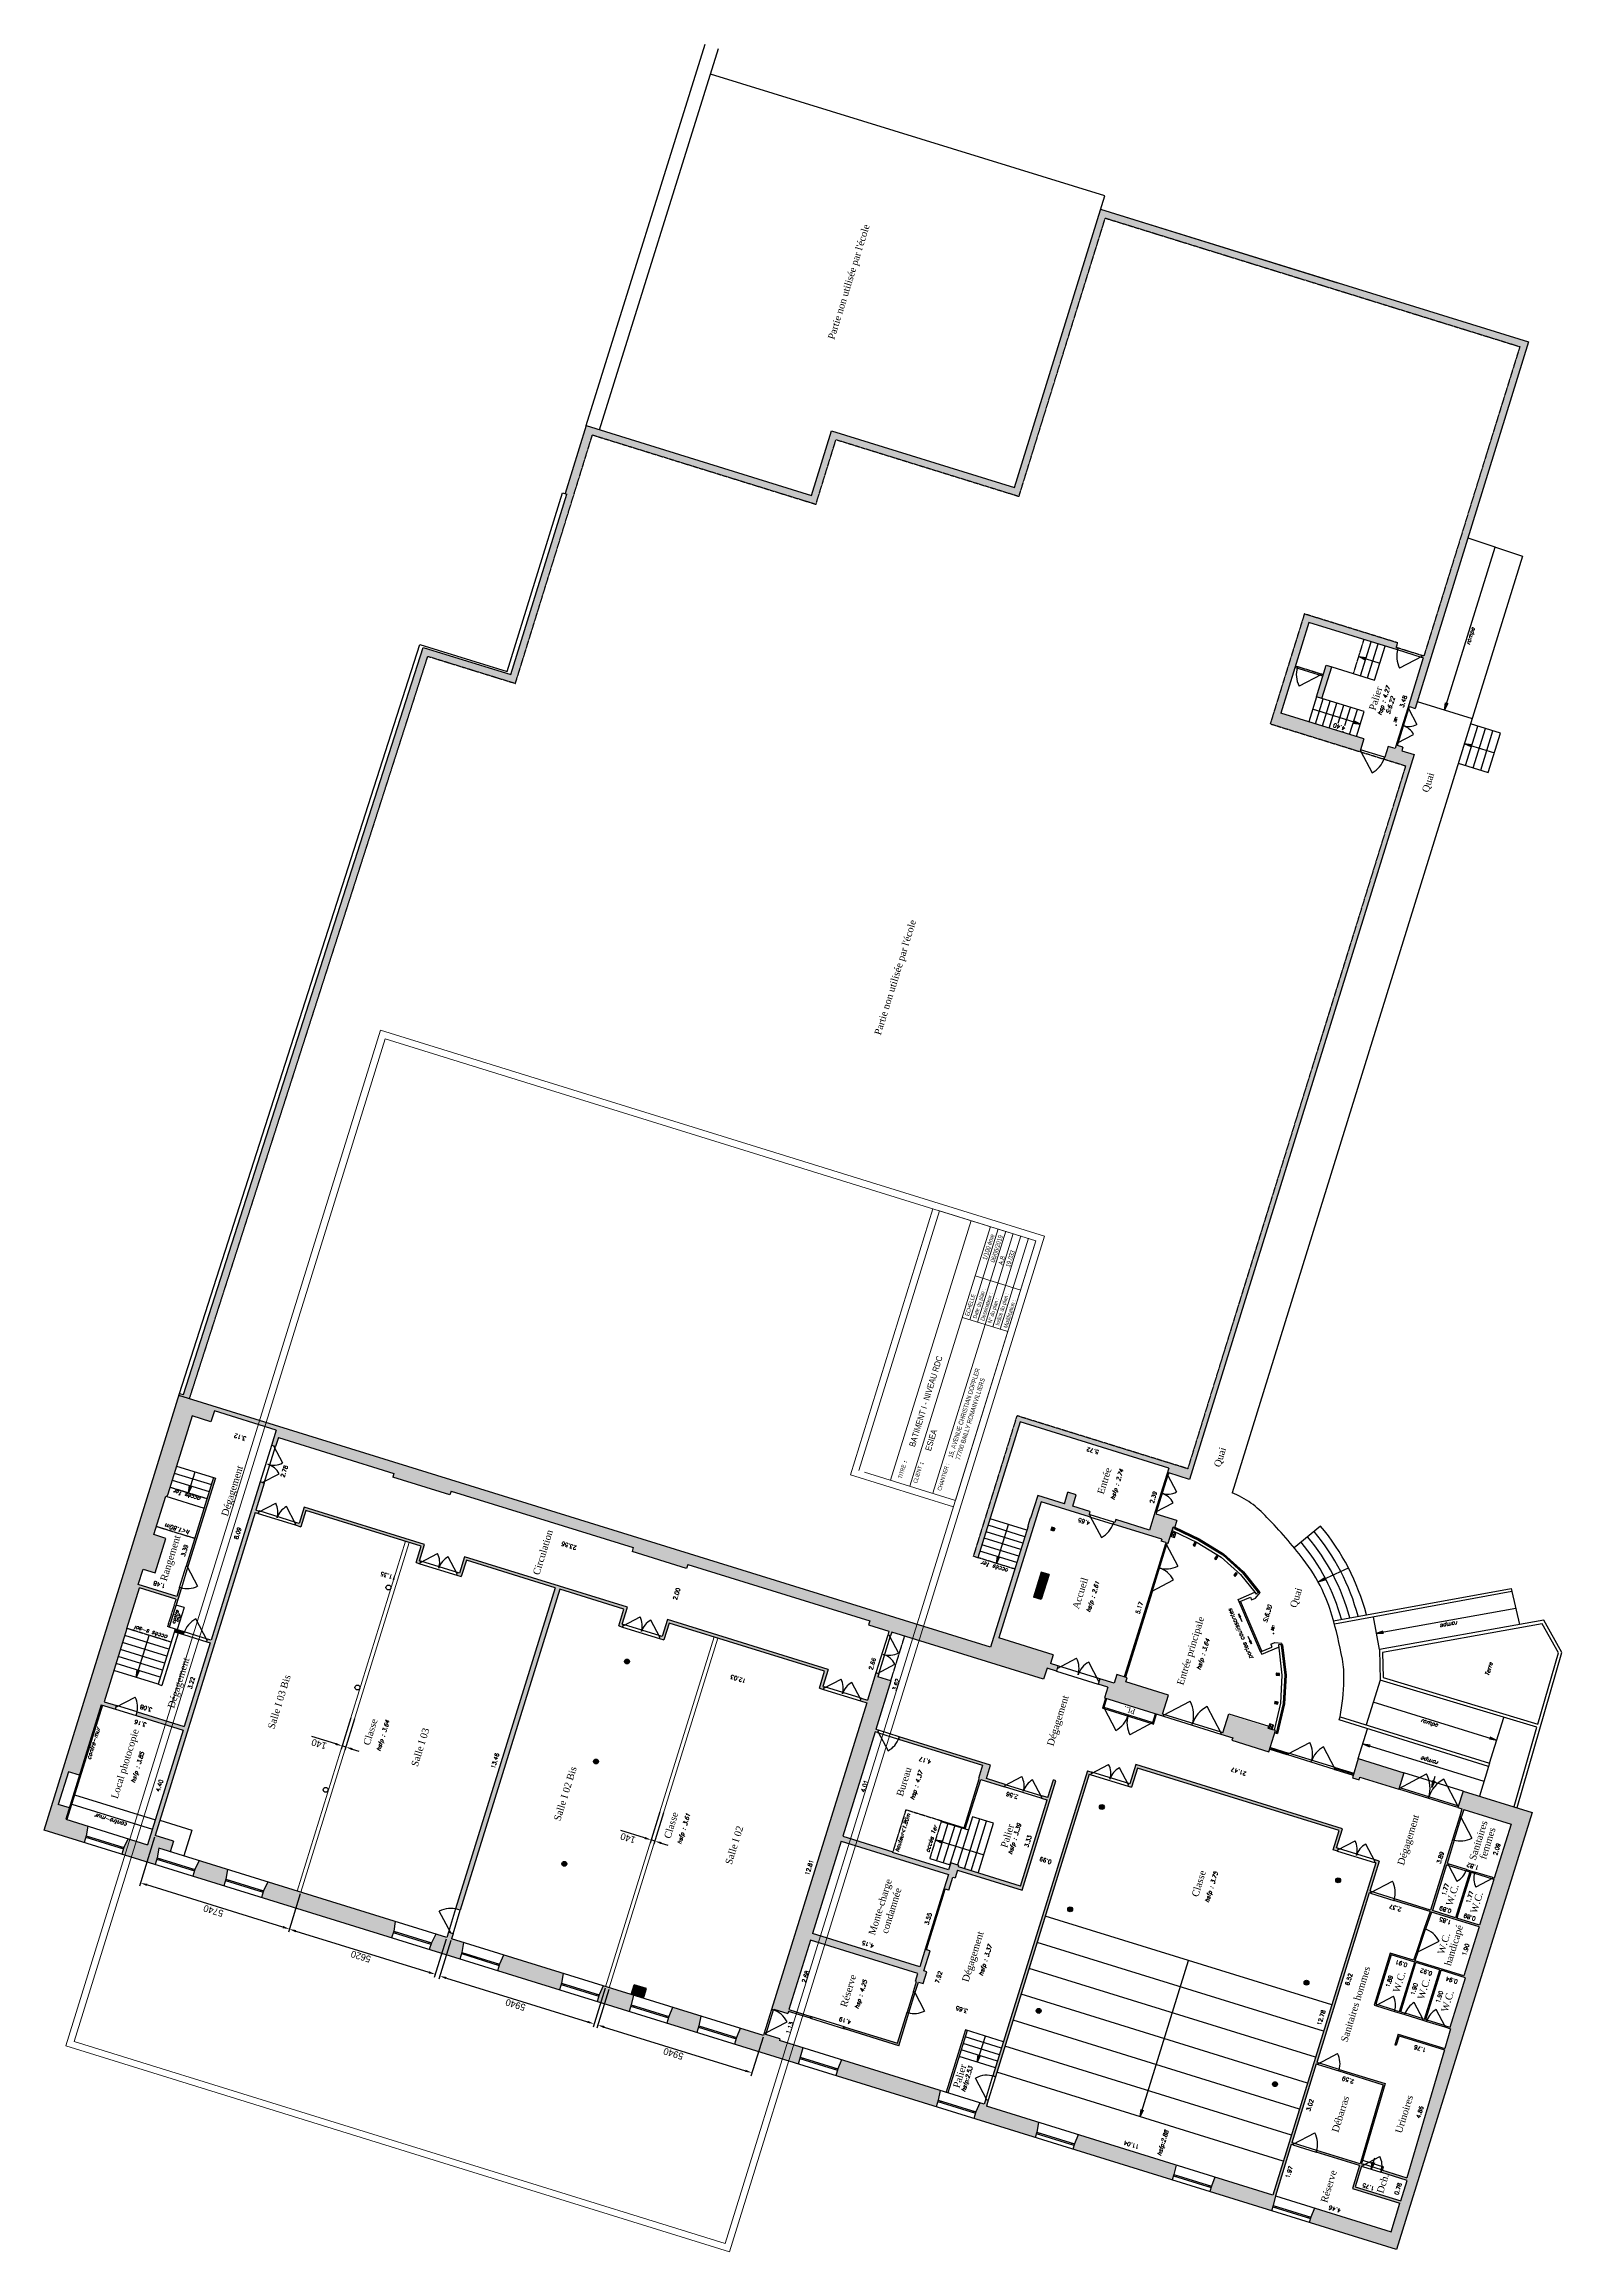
# Model space of a CAD drawing. Header units: metres. Extents: x -1642643 to 2228512, y -1236052 to 2422133.
# Drawn here: x 472776 to 528607, y -165001 to -83798 of the extents above; entities that cross this region are included whole.
import ezdxf
from ezdxf.enums import TextEntityAlignment as Align

# ---------------------------------------------------------------- set-up
doc = ezdxf.new("R2010")
doc.units = ezdxf.units.M
doc.header["$PDSIZE"] = 0.01
doc.linetypes.add('TIRET-COURT', pattern=[0.25, 0.15, -0.1])
for name, color, linetype in [('ALTIMETRIE', 10, 'Continuous'), ('APPLAT-GRIS', 253, 'Continuous'), ('COTATION-PLANI', 4, 'Continuous'), ('ESCALIER', 100, 'Continuous'), ('FENETRE', 32, 'Continuous'), ('HABILLAGE', 200, 'Continuous'), ('HAUTEUR_1.80', 100, 'TIRET-COURT'), ('IPN', 50, 'Continuous'), ('MUR', 130, 'Continuous'), ('PORTE', 213, 'Continuous'), ('TEXTES-PIECES', 23, 'Continuous'), ('VOIRIE-CHANGEMENT-DE-SOL', 50, 'Continuous'), ('Z-COD', 5, 'Continuous'), ('Z-MAT', 8, 'Continuous')]:
    doc.layers.add(name, color=color, linetype=linetype)
for name, color, linetype, lineweight in [('cloison', 5, 'Continuous', 20), ('cotation', 7, 'Continuous', 20), ('texte', 4, 'Continuous', 20)]:
    doc.layers.add(name, color=color, linetype=linetype, lineweight=lineweight)
doc.layers.add('Seuils', color=7, linetype='Continuous', plot=False)
doc.styles.add('Alt', font='simplex.shx', dxfattribs={"oblique": 14.4, "height": 0.075})
doc.styles.add('Simplex 1.5', font='simplex.shx', dxfattribs={"height": 0.075})
doc.styles.add('style1', font='romans.shx', dxfattribs={"width": 0.7, "height": 10})
doc.styles.add('Times 3.0', font='times.ttf', dxfattribs={"height": 0.15})
doc.dimstyles.new('ISO-25', dxfattribs={"dimtxt": 2.5, "dimasz": 2.5, "dimexe": 1.25, "dimexo": 0.625, "dimtad": 1, "dimtxsty": 'Standard', "dimcen": 2.5, "dimadec": 0, "dimazin": 0, "dimtfac": 1, "dimtmove": 0, "dimatfit": 3, "dimfxl": 1, "dimarcsym": 0})

# ---------------------------------------------------------------- blocks, each defined once
blk = doc.blocks.new('ZPOINT')
at = {"color": 0}
blk.add_point((0, 0), dxfattribs=at)
at = {"layer": 'ALTIMETRIE', "style": 'Alt', "oblique": 14.4}
blk.add_attdef('ALT', text='', height=0.075, dxfattribs=at).set_placement((0.05, -0.075), align=Align.TOP_LEFT)
at = {"layer": 'Z-COD', "style": 'Simplex 1.5'}
blk.add_attdef('COD', text='', height=0.075, dxfattribs=at).set_placement((-0.05, -0.025), align=Align.MIDDLE_RIGHT)
at = {"layer": 'Z-MAT', "style": 'Simplex 1.5'}
blk.add_attdef('MAT', (0.05, 0.025), '', height=0.075, dxfattribs=at)
blk = doc.blocks.new('*D254')
at = {"layer": 'cotation', "color": 0, "lineweight": -2, "transparency": 16777216}
for p, q in [((476836, -149750), (476278, -151550)), ((481558, -153056), (476553, -151505)), ((482199, -151832), (481759, -153249))]:
    blk.add_line(p, q, dxfattribs=at)
at = {"layer": 'cotation', "color": 0, "transparency": 16777216}
for points in [[(476541, -151544), (476566, -151465), (476315, -151431)], [(481545, -153096), (481570, -153016), (481796, -153130)]]:
    blk.add_solid(points, dxfattribs=at)
at = {"layer": 'Defpoints', "color": 0, "transparency": 16777216}
for p in [(476854, -149690), (476315, -151431), (482217, -151772)]:
    blk.add_point(p, dxfattribs=at)
at = {"layer": 'cotation', "color": 0, "transparency": 16777216, "insert": (479000, -152459), "char_height": 250, "attachment_point": 5, "rotation": 162.77479}
blk.add_mtext('5740', dxfattribs=at)
blk = doc.blocks.new('*D255')
at = {"layer": 'cotation', "color": 0, "lineweight": -2, "transparency": 16777216}
for p, q in [((482199, -151832), (481759, -153249)), ((482035, -153204), (486925, -154720)), ((487567, -153496), (487127, -154914))]:
    blk.add_line(p, q, dxfattribs=at)
at = {"layer": 'cotation', "color": 0, "transparency": 16777216}
for points in [[(482023, -153244), (482047, -153164), (481796, -153130)], [(486913, -154760), (486938, -154680), (487164, -154794)]]:
    blk.add_solid(points, dxfattribs=at)
at = {"layer": 'Defpoints', "color": 0, "transparency": 16777216}
for p in [(482217, -151772), (487585, -153436), (487164, -154794)]:
    blk.add_point(p, dxfattribs=at)
at = {"layer": 'cotation', "color": 0, "transparency": 16777216, "insert": (484425, -154141), "char_height": 250, "attachment_point": 5, "rotation": 162.77479}
blk.add_mtext('5620', dxfattribs=at)
blk = doc.blocks.new('*D256')
at = {"layer": 'cotation', "color": 0, "lineweight": -2, "transparency": 16777216}
for p, q in [((483500, -146319), (482624, -146048)), ((484059, -145359), (483701, -146512)), ((484193, -145400), (483835, -146554)), ((483872, -146434), (483738, -146393)), ((484111, -146508), (484350, -146583))]:
    blk.add_line(p, q, dxfattribs=at)
at = {"layer": 'cotation', "color": 0, "transparency": 16777216}
for points in [[(483487, -146359), (483512, -146279), (483738, -146393)], [(484099, -146548), (484123, -146469), (483872, -146434)]]:
    blk.add_solid(points, dxfattribs=at)
at = {"layer": 'Defpoints', "color": 0, "transparency": 16777216}
for p in [(484078, -145299), (484211, -145340), (483738, -146393)]:
    blk.add_point(p, dxfattribs=at)
at = {"layer": 'cotation', "color": 0, "transparency": 16777216, "insert": (482887, -146325), "char_height": 250, "attachment_point": 5, "rotation": 162.77479}
blk.add_mtext('140', dxfattribs=at)
blk = doc.blocks.new('*D257')
at = {"layer": 'cotation', "color": 0, "lineweight": -2, "transparency": 16777216}
for p, q in [((487739, -153549), (487296, -154977)), ((487572, -154931), (492768, -156542)), ((493412, -155308), (492970, -156736))]:
    blk.add_line(p, q, dxfattribs=at)
at = {"layer": 'cotation', "color": 0, "transparency": 16777216}
for points in [[(487560, -154971), (487584, -154891), (487333, -154857)], [(492756, -156582), (492780, -156502), (493007, -156616)]]:
    blk.add_solid(points, dxfattribs=at)
at = {"layer": 'Defpoints', "color": 0, "transparency": 16777216}
for p in [(487757, -153490), (493431, -155249), (493007, -156616)]:
    blk.add_point(p, dxfattribs=at)
at = {"layer": 'cotation', "color": 0, "transparency": 16777216, "insert": (490114, -155916), "char_height": 250, "attachment_point": 5, "rotation": 162.77479}
blk.add_mtext('5940', dxfattribs=at)
blk = doc.blocks.new('*D258')
at = {"layer": 'cotation', "color": 0, "lineweight": -2, "transparency": 16777216}
for p, q in [((493546, -155350), (493103, -156777)), ((493379, -156732), (498575, -158343)), ((499220, -157109), (498777, -158536))]:
    blk.add_line(p, q, dxfattribs=at)
at = {"layer": 'cotation', "color": 0, "transparency": 16777216}
for points in [[(493367, -156771), (493392, -156692), (493141, -156658)], [(498563, -158382), (498588, -158303), (498814, -158417)]]:
    blk.add_solid(points, dxfattribs=at)
at = {"layer": 'Defpoints', "color": 0, "transparency": 16777216}
for p in [(493565, -155290), (499238, -157049), (498814, -158417)]:
    blk.add_point(p, dxfattribs=at)
at = {"layer": 'cotation', "color": 0, "transparency": 16777216, "insert": (495922, -157716), "char_height": 250, "attachment_point": 5, "rotation": 162.77479}
blk.add_mtext('5940', dxfattribs=at)
blk = doc.blocks.new('*D259')
at = {"layer": 'cotation', "color": 0, "lineweight": -2, "transparency": 16777216}
for p, q in [((495425, -148817), (495067, -149971)), ((495559, -148858), (495201, -150012)), ((494865, -149777), (493990, -149506)), ((495238, -149893), (495104, -149851)), ((495477, -149967), (495715, -150041))]:
    blk.add_line(p, q, dxfattribs=at)
at = {"layer": 'cotation', "color": 0, "transparency": 16777216}
for points in [[(494853, -149817), (494878, -149737), (495104, -149851)], [(495464, -150007), (495489, -149927), (495238, -149893)]]:
    blk.add_solid(points, dxfattribs=at)
at = {"layer": 'Defpoints', "color": 0, "transparency": 16777216}
for p in [(495443, -148757), (495577, -148799), (495104, -149851)]:
    blk.add_point(p, dxfattribs=at)
at = {"layer": 'cotation', "color": 0, "transparency": 16777216, "insert": (494253, -149784), "char_height": 250, "attachment_point": 5, "rotation": 162.77479}
blk.add_mtext('140', dxfattribs=at)

msp = doc.modelspace()

# ---------------------------------------------------------------- hatches: boundary and pattern name
at = {"layer": 'APPLAT-GRIS'}
for points in [[(511639.79152, -89869.86179), (508466.70822, -100104.49338), (501735.47888, -98017.58374), (500998.24557, -100395.49526), (492711.71511, -97826.38946), (492711.70461, -97826.42312), (491936.31538, -100327.40479), (491999.13393, -100346.88067), (489941.04184, -106985.16034), (486721.84901, -105987.10126), (477898.60322, -133470.85579), (477756.85645, -133426.90948), (477732.00849, -133507.0554), (478121.30434, -133627.75032), (486890.72192, -106311.66667), (490112.38699, -107310.49223), (492945.87875, -98171.19722), (501169.59072, -100720.82715), (501906.82403, -98342.91563), (508638.05337, -100429.82527), (511811.13666, -90195.19368), (527059.46082, -94922.69191), (523529.61079, -106308.0579), (523462.75042, -106287.32891), (523442.02144, -106354.18928), (523508.88181, -106374.91827), (522943.27664, -108199.25124), (522959.75214, -108230.53315), (522983.63084, -108237.93636), (523005.84047, -108166.30025), (523206.42158, -108228.48721), (527384.79272, -94751.34676)], [(518263.19048, -108402.45927), (519296.67845, -105068.99221), (522563.28514, -106081.75119), (522584.01412, -106014.89082), (522517.15375, -105994.16184), (522570.45685, -105822.23517), (519131.9235, -104756.17308), (517879.30055, -108796.44977), (521184.11316, -109821.05389), (521204.84214, -109754.19352), (521195.29066, -109751.23224), (521319.66457, -109350.07001)], [(519940.31031, -106640.05492), (519579.03371, -107805.33566), (519779.61482, -107867.52262), (520140.89142, -106702.24187)], [(522561.64793, -109599.02248), (522589.78013, -109508.28341), (522542.02272, -109493.47699), (522475.39384, -109708.38532), (522217.50384, -109628.43067), (522093.12993, -110029.59289), (522083.57844, -110026.63161), (522062.84946, -110093.49198), (522859.28228, -110340.4132), (514842.77935, -136197.26805), (508557.9045, -134248.74345), (506955.85008, -139416.09496), (507127.77675, -139469.39806), (508676.52806, -134473.97322), (514149.52699, -136170.78871), (514075.4949, -136409.57575), (514123.2523, -136424.38217), (514145.6602, -136352.10655), (514909.77872, -136589.00924), (523176.31185, -109925.69371), (522723.73236, -109785.3787), (522762.22904, -109661.20944)], [(477294.86667, -137223.24027), (477324.17071, -137128.72147), (478215.51707, -134253.72553), (478912.77522, -134469.89923), (479037.14913, -134068.73701), (481310.40174, -134773.5225), (481135.686, -135337.05991), (481288.52781, -135384.44606), (481392.15463, -135050.13859), (485642.56392, -136367.90979), (485598.14466, -136511.18201), (487699.4706, -137162.6644), (487743.88986, -137019.39218), (494449.0299, -139098.21325), (494404.61064, -139241.48547), (496410.42176, -139863.35502), (496454.84102, -139720.0828), (503150.42958, -141795.94259), (503106.01032, -141939.21482), (503851.02588, -142170.19494), (503806.60663, -142313.46716), (503911.67292, -142346.04128), (503956.09218, -142202.76905), (509543.70888, -143935.11995), (509668.08279, -143533.95773), (510011.93612, -143640.56393), (510071.1618, -143449.5343), (509794.16883, -143363.65708), (509894.85247, -143038.90671), (507898.59283, -142419.99844), (509450.30543, -137415.02211), (511236.43248, -137968.78214), (511260.12274, -137892.37029), (511212.36534, -137877.56387), (511244.93946, -137772.49758), (510614.54167, -137577.05286), (510744.83815, -137156.78767), (510439.19074, -137062.0266), (510308.89426, -137482.29179), (509325.09167, -137177.27958), (509064.49871, -138017.80995), (509045.39575, -138011.88738), (508956.55724, -138298.43183), (508975.6602, -138304.3544), (507592.74077, -142764.89628), (477732.00849, -133507.0554), (472775.56754, -149493.82363), (474249.29668, -149950.72971), (474326.29006, -149702.39119), (474385.13886, -149343.73143), (473573.26293, -149092.02233), (473703.55941, -148671.75714), (473292.8457, -148544.42195), (473665.96743, -147340.93527), (474076.68114, -147468.27047), (474879.18899, -144879.81897), (475394.96899, -145039.72829), (475436.42696, -144906.00754), (474987.50733, -144766.82722), (476287.07186, -140575.14266), (477624.27928, -140989.72236), (477310.07442, -142003.17542), (477376.93479, -142023.90441), (477824.08861, -140581.63069), (477757.22824, -140560.90171), (477653.89211, -140894.20755), (476240.27285, -140455.93758), (476414.98858, -139892.40017), (476854.35673, -140028.61921), (477248.20744, -138758.27217), (476808.83929, -138622.05312), (477247.10926, -137208.43386)], [(475865.6185, -149802.73039), (475711.25488, -150131.77731), (475634.26151, -150380.11583), (476856.85114, -150759.16012), (476933.84452, -150510.8216), (476992.69332, -150152.16185), (477412.95851, -150282.45833), (477532.21275, -149900.61188), (476854.05756, -149690.36074), (480536.49314, -137810.56309), (480650.96146, -137846.05216), (480680.57429, -137750.53735), (480566.10081, -137715.04667), (480871.05975, -136731.22756), (480718.14502, -136683.81881), (478914.72332, -142500.67106), (478790.55406, -142462.17438), (478758.7277, -142564.82882), (478882.89696, -142603.3255), (477929.36364, -145678.90256), (476200.54548, -145142.91023), (476159.08751, -145276.63097), (477887.90567, -145812.6233), (476581.97961, -150024.82666)], [(479009.8512, -136520.62502), (478000.05349, -139777.68022), (478066.91387, -139798.40921), (479076.71157, -136541.354)], [(482338.06332, -137604.83168), (482151.50245, -138206.57502), (482036.88467, -138171.03961), (482007.27184, -138266.55443), (482217.40443, -138331.70267), (482403.9653, -137729.95933), (486644.8231, -139044.76924), (486458.26223, -139646.51258), (486601.53446, -139690.93183), (486631.14729, -139595.41702), (486583.38988, -139580.6106), (486769.95075, -138978.86726)], [(513677.38086, -137862.51965), (513699.78875, -137790.24403), (513652.03134, -137775.43761), (513441.78021, -138453.5928), (512200.08761, -138068.62593), (512167.51349, -138173.69223), (512119.75608, -138158.88581), (512096.06581, -138235.29767), (513891.74434, -138792.01898), (513871.01536, -138858.87935), (514042.94202, -138912.18245), (514028.13561, -138959.93986), (514075.89301, -138974.74628), (514090.69943, -138926.98887), (514128.90536, -138938.83401), (514312.35999, -138347.56841), (514358.58344, -138366.86382), (514364.90213, -138346.48316), (514441.49938, -138099.42233)], [(509843.13289, -138342.96962), (509807.59749, -138457.5874), (509922.21527, -138493.12281), (509957.75067, -138378.50503)], [(488240.87891, -139434.90493), (488054.31804, -140036.64827), (487987.45767, -140015.91928), (487957.84483, -140111.4341), (488120.22002, -140161.77592), (488306.78089, -139560.03258), (491573.38757, -140572.79157), (487911.02754, -152385.56238), (488082.95421, -152438.86548), (491745.31424, -140626.09467), (494104.53018, -141357.53172), (493912.04675, -141978.37802), (494055.31897, -142022.79727), (494084.9318, -141927.28246), (494037.1744, -141912.47604), (494229.65783, -141291.62974)], [(509454.33246, -140002.25689), (509170.04924, -140919.19912), (509456.59368, -141008.03762), (509740.87691, -140091.0954)], [(477596.61887, -142092.01393), (477564.7925, -142194.66837), (477899.09436, -142298.31329), (477930.92072, -142195.65885)], [(495700.58599, -141747.66741), (495508.10255, -142368.51371), (495441.24218, -142347.78473), (495411.62935, -142443.29954), (495574.00453, -142493.64136), (495766.48797, -141872.79506), (501487.82541, -143646.60393), (501295.34197, -144267.45023), (501448.16568, -144314.83076), (501477.77851, -144219.31595), (501420.46962, -144201.54825), (501612.95306, -143580.70195)], [(503446.7514, -143845.62388), (503479.32552, -143740.55758), (503374.25922, -143707.98346), (503063.32445, -144710.88902), (502834.08889, -144639.81822), (502804.47606, -144735.33303), (503033.71161, -144806.40384), (499537.18346, -156084.29168), (499604.04383, -156105.02066), (499612.92768, -156076.36622), (500128.70768, -156236.27553), (500152.39795, -156159.86368), (500964.27388, -156411.57278), (500985.00287, -156344.71241), (500173.12694, -156093.00331), (500966.75094, -153533.20626), (504921.06429, -154759.17766), (504832.22579, -155045.72211), (504870.43171, -155057.56724), (504756.42229, -155425.29928), (504823.28267, -155446.02827), (504937.29208, -155078.29623), (505109.21875, -155131.59933), (505242.47651, -154701.78266), (505137.41022, -154669.20854), (505365.42905, -153933.74446), (505231.70831, -153892.28649), (505285.01141, -153720.35983), (505237.25401, -153705.55341), (504985.5449, -154517.42934), (501040.78303, -153294.41922), (502094.99998, -149894.09179), (506039.76186, -151117.10191), (505799.89789, -151890.77192), (505847.6553, -151905.57833), (505924.64867, -151657.23981), (506058.36941, -151698.69778), (506206.43359, -151221.12371), (506282.84544, -151244.81398), (506371.68395, -150958.26953), (508750.00285, -151695.62914), (509996.70324, -147674.45541), (509901.18842, -147644.84258), (509699.82114, -148294.34332), (509480.13706, -148226.2338), (509453.48551, -148312.19713), (509673.16959, -148380.30666), (508690.02344, -151551.39853), (506407.21935, -150843.65175), (506424.98705, -150786.34286), (506128.89113, -150694.54307), (506048.93647, -150952.43307), (503985.81646, -150312.79582), (503994.70031, -150284.14137), (502151.26437, -149712.61364), (503340.95261, -145875.32992), (503436.46743, -145904.94276), (503463.11898, -145818.97942), (503367.60417, -145789.36659), (503924.32548, -143993.68806)], [(512569.64417, -144035.69623), (512617.02471, -143882.87253), (512234.96545, -143764.42119), (512134.28181, -144089.17156), (511608.95032, -143926.30096), (511549.72465, -144117.33059), (511903.12947, -144226.89808), (511778.75556, -144628.06031), (513946.94187, -145300.27168), (513967.67085, -145233.41131), (513919.91344, -145218.60489), (514136.08715, -144521.34674)], [(516339.99063, -145247.19974), (516135.85716, -145905.62268), (516078.54827, -145887.85498), (516057.81929, -145954.71535), (516497.18744, -146090.9344), (516467.5746, -146186.44921), (517833.43646, -146609.91276), (518076.27421, -145826.65099), (517952.09245, -145788.19459), (517808.82023, -145743.77534), (517820.47027, -145706.1987)], [(504227.2375, -146055.88211), (504200.58595, -146141.84544), (507295.26597, -147101.30132), (507142.02698, -147595.56651), (507170.68143, -147604.45036), (506613.96011, -149400.12889), (505782.98122, -149142.49721), (505774.09737, -149171.15166), (506662.38515, -149446.55103), (507227.99031, -147622.21806), (508106.72662, -147894.65615), (508133.37817, -147808.69281), (507436.12002, -147592.51911), (507589.359, -147098.25393)], [(521117.57473, -146856.76298), (520899.40277, -147560.46642), (521147.80055, -147637.47817), (521177.41339, -147541.96335), (522610.07636, -147986.13752), (522798.63548, -147377.94889)], [(511158.39349, -147304.39192), (507678.15239, -158529.74661), (507773.66721, -158559.35945), (511224.29547, -147429.51957), (511291.15584, -147450.24856), (511320.76867, -147354.73374)], [(512934.41996, -147080.27151), (512715.28498, -147787.08114), (512677.07905, -147775.23601), (512647.46622, -147870.75082), (512781.18696, -147912.20879), (513000.32194, -147205.39916), (520412.27161, -149503.35522), (520193.13663, -150210.16485), (520355.51182, -150260.50668), (520385.12465, -150164.99186), (520318.26428, -150144.26287), (520537.39927, -149437.45324)], [(511713.01462, -148554.71004, 1), (511659.71151, -148726.63671, 1)], [(524971.39994, -148051.57965), (524782.84082, -148659.76827), (524931.14563, -148705.7478), (524848.22969, -148973.18928), (524915.09006, -148993.91827), (524998.006, -148726.47678), (526736.58299, -149265.49468), (526120.636, -151252.20284), (526072.67125, -151237.33214), (526057.86483, -151285.08954), (526105.82958, -151299.96025), (525581.68239, -152990.57248), (524741.15201, -152729.97952), (525265.29921, -151039.36729), (525389.26113, -151077.79969), (525404.06754, -151030.04229), (525098.42014, -150935.28121), (525083.61372, -150983.03862), (525217.33446, -151024.49659), (524693.18726, -152715.10882), (523843.10541, -152451.55458), (524367.2526, -150760.94235), (524415.01001, -150775.74877), (524429.81643, -150727.99136), (524382.05902, -150713.18494), (524648.57454, -149853.5516), (524581.71417, -149832.82262), (523776.24504, -152430.8256), (522448.5891, -152019.20718), (522430.8214, -152076.51607), (523758.47734, -152488.13449), (523546.42956, -153113.14308), (523593.77858, -153129.20726), (523806.25128, -152502.94603), (525563.91469, -153047.88137), (525004.23209, -154853.11138), (523198.81127, -154293.36962), (523304.62261, -153981.49173), (523257.2735, -153965.42752), (523151.03716, -154278.55803), (522291.43797, -154012.05309), (521699.18126, -155922.3494), (521785.14459, -155949.00095), (521799.95101, -155901.24354), (521761.74508, -155889.39841), (522324.38896, -154074.61692), (523193.57378, -154344.09372), (522630.9299, -156158.87522), (522468.55472, -156108.5334), (522453.7483, -156156.2908), (522826.25608, -156271.78086), (522841.0625, -156224.02345), (522678.68731, -156173.68163), (523241.33119, -154358.90014), (524120.06749, -154631.33823), (523557.42361, -156446.11972), (523509.6662, -156431.31331), (523494.85979, -156479.07071), (523638.13201, -156523.48997), (523652.93843, -156475.73256), (523605.18102, -156460.92614), (524167.8249, -154646.14465), (525065.66416, -154924.50531), (524503.02028, -156739.2868), (524321.54213, -156683.02241), (524306.73572, -156730.77982), (524516.08809, -156795.68616), (524302.3198, -157525.09881), (522583.60627, -156992.23926), (522468.27317, -157385.73487), (522516.03633, -157400.54307), (522617.30442, -157055.03473), (524288.2561, -157573.08649), (522909.30298, -162278.30208), (521973.05637, -161988.03385), (521946.40482, -162073.99718), (522913.15987, -162373.72407), (522679.21847, -163128.29111), (521005.65379, -162609.42924), (521239.59519, -161854.86219), (521277.80111, -161866.70733), (521304.45267, -161780.74399), (521237.5923, -161760.01501), (522101.44181, -158811.03295), (520420.69137, -158289.94324), (520402.92367, -158347.25213), (522036.80053, -158853.80944), (521184.20313, -161764.40172), (519590.87032, -161270.41445), (519570.14134, -161337.27482), (521163.47414, -161831.26209), (520902.88119, -162671.79246), (522652.56692, -163214.25445), (522327.57348, -164262.50556), (519509.88643, -163388.9269), (519374.62577, -163723.89639), (519313.18658, -163922.06565), (522529.37775, -164919.19411), (527514.46852, -148840.01725)], [(478473.17296, -150611.16081), (478318.80934, -150940.20772), (478241.81597, -151188.54624), (479387.99375, -151543.90027), (479464.98713, -151295.56175), (479523.83593, -150936.902)], [(515842.11752, -162251.79401), (515716.40835, -162589.72478), (515654.96915, -162787.89403), (517928.22175, -163492.67953), (517989.66095, -163294.51027), (518067.61272, -162941.77308), (518653.19911, -161052.99159), (518710.508, -161070.75929), (518731.23698, -161003.89892), (518673.92809, -160986.13122), (519571.94478, -158089.62046), (519638.80515, -158110.34945), (519656.57285, -158053.04056), (519589.71248, -158032.31157), (521523.43066, -151795.19413), (521571.18806, -151810.00055), (521588.95577, -151752.69166), (521541.19836, -151737.88524), (521884.70725, -150629.91338), (521741.43503, -150585.49413), (521711.82219, -150681.00894), (521759.5796, -150695.81536), (517972.0979, -162912.16025)], [(481004.31556, -151395.90096), (480849.95195, -151724.94787), (480772.95858, -151973.28639), (485558.25082, -153456.88947), (485635.2442, -153208.55095), (485684.54152, -152846.92991)], [(520404.86282, -151249.4781, 1), (520351.55971, -151421.40477, 1)], [(510492.96578, -152489.92043, 1), (510546.26889, -152317.99377, 1)], [(487184.12412, -153311.85143), (487020.20902, -153637.93707), (486943.21565, -153886.27559), (488065.51473, -154234.22641), (488142.5081, -153985.88789), (488206.13264, -153628.70878), (487757.21301, -153489.52845), (487816.43868, -153298.49882), (487644.51202, -153245.19571), (487585.28634, -153436.22534)], [(489677.0608, -154084.74645), (489527.47292, -154415.27401), (489450.47955, -154663.61253), (491728.5079, -155369.87866), (491805.50127, -155121.54014), (491873.90155, -154765.84167)], [(519238.11708, -155012.76182, 1), (519184.81398, -155184.68849, 1)], [(493335.27823, -155218.91806), (493190.46609, -155550.92626), (493113.47272, -155799.26478), (494297.85643, -156166.46395), (494374.8498, -155918.12542), (494452.80157, -155565.38824), (494366.83823, -155538.73669)], [(494479.36701, -155175.78039), (494366.83823, -155538.73669), (494825.30935, -155680.8783), (494937.83812, -155317.922)], [(495895.07528, -156012.54206), (495759.81463, -156347.51155), (495682.82125, -156595.85006), (496781.24163, -156936.39768), (496858.235, -156688.05916), (496936.18677, -156335.32197)], [(504519.51961, -156189.4178), (504165.64622, -157330.81985), (502236.24695, -156732.64056), (502215.51796, -156799.50093), (504211.77761, -157418.4092), (504586.37998, -156210.14679)], [(509335.1039, -156224.54971, 1), (509388.407, -156052.62305, 1)], [(499267.70665, -156953.4765), (499238.09382, -157048.99131), (498378.46048, -156782.47579), (498243.19983, -157117.44528), (498166.20645, -157365.7838), (500515.87091, -158094.25956), (500592.86428, -157845.92104), (500680.36753, -157496.14513), (499820.73419, -157229.62961), (499838.50189, -157172.32072), (499322.72189, -157012.41141), (499334.56703, -156974.20548)], [(502103.53828, -157937.37639), (501977.82911, -158275.30716), (501900.83573, -158523.64568), (505592.48335, -159668.18178), (505669.47672, -159419.84326), (505742.65275, -159065.62543)], [(518026.9521, -158919.31777, 1), (518080.2552, -158747.39111, 1)], [(507436.81377, -159645.86446), (507507.15169, -159418.99279), (507411.63687, -159389.37995), (507356.85312, -159566.08236), (507194.47794, -159515.74054), (507054.44154, -159849.22938), (506977.44817, -160097.5679), (509226.82207, -160794.95018), (509288.26127, -160596.78092), (509356.66155, -160241.08246)], [(510818.03823, -160694.15884), (510673.22609, -161026.16705), (510611.7869, -161224.3363), (514270.00432, -162358.50791), (514331.44352, -162160.33866), (514418.94677, -161810.56275)]]:
    msp.add_hatch(color=256, dxfattribs=at).paths.add_polyline_path(points)
h = msp.add_hatch(color=256, dxfattribs=at)
edge = h.paths.add_edge_path()
edge.add_arc((494218.03859, -143287.71716), 90, 0, 360)
h = msp.add_hatch(color=256, dxfattribs=at)
edge = h.paths.add_edge_path()
edge.add_arc((493077.94442, -146965.03755), 90, 0, 360)
h = msp.add_hatch(color=256, dxfattribs=at)
edge = h.paths.add_edge_path()
edge.add_arc((491911.19868, -150728.32128), 90, 0, 360)
at = {"layer": 'ESCALIER'}
h = msp.add_hatch(color=256, dxfattribs=at)
h.paths.add_polyline_path([(521137.17994, -106325.36765), (521349.26228, -106393.45916), (521347.79011, -106390.66396), (521400.34372, -106362.98512)])
h.paths.add_polyline_path([(521137.17994, -106325.36765), (521375.46894, -106443.21757), (521349.26228, -106393.45916)])
h = msp.add_hatch(color=256, dxfattribs=at)
h.paths.add_polyline_path([(521194.3647, -108808.68296), (520980.95933, -108744.85883), (520983.75453, -108743.38665), (520956.0757, -108690.83304)])
h.paths.add_polyline_path([(521194.3647, -108808.68296), (520931.20092, -108771.06549), (520980.95933, -108744.85883)])
h = msp.add_hatch(color=256, dxfattribs=at)
h.paths.add_polyline_path([(524292.63006, -108294.08659), (524360.72156, -108082.00425), (524357.92636, -108083.47642), (524330.24753, -108030.92281)])
h.paths.add_polyline_path([(524292.63006, -108294.08659), (524410.47997, -108055.79759), (524360.72156, -108082.00425)])
h = msp.add_hatch(color=256, dxfattribs=at)
h.paths.add_polyline_path([(525019.2779, -109519.43198), (525231.36023, -109587.52348), (525229.88806, -109584.72828), (525282.44168, -109557.04945)])
h.paths.add_polyline_path([(525019.2779, -109519.43198), (525257.56689, -109637.2819), (525231.36023, -109587.52348)])
h = msp.add_hatch(color=256, dxfattribs=at)
h.paths.add_polyline_path([(478087.0563, -137082.56324), (478155.1478, -136870.48091), (478152.3526, -136871.95308), (478124.67377, -136819.39946)])
h.paths.add_polyline_path([(478087.0563, -137082.56324), (478204.90621, -136844.27425), (478155.1478, -136870.48091)])
h = msp.add_hatch(color=256, dxfattribs=at)
h.paths.add_polyline_path([(507805.93194, -139679.6492), (507874.02344, -139467.56686), (507871.22824, -139469.03903), (507843.54941, -139416.48542)])
h.paths.add_polyline_path([(507805.93194, -139679.6492), (507923.78186, -139441.3602), (507874.02344, -139467.56686)])
h = msp.add_hatch(color=256, dxfattribs=at)
h.paths.add_polyline_path([(519638.7167, -140359.79023), (519841.65826, -140267.97468), (519838.69115, -140266.88991), (519859.08622, -140211.10424)])
h.paths.add_polyline_path([(519638.7167, -140359.79023), (519894.47682, -140287.28499), (519841.65826, -140267.97468)])
h = msp.add_hatch(color=256, dxfattribs=at)
h.paths.add_polyline_path([(516712.19607, -141539.22891), (516757.06165, -141641.16479), (516755.59521, -141640.5777), (516744.55718, -141668.14873)])
h.paths.add_polyline_path([(516712.19607, -141539.22891), (516783.16624, -141651.61573), (516757.06165, -141641.16479)])
h = msp.add_hatch(color=256, dxfattribs=at)
h.paths.add_polyline_path([(517184.56763, -142642.345), (517141.75558, -142539.52977), (517141.16849, -142540.99621), (517113.59746, -142529.95818)])
h.paths.add_polyline_path([(517184.56763, -142642.345), (517152.20652, -142513.42517), (517141.75558, -142539.52977)])
h = msp.add_hatch(color=256, dxfattribs=at)
h.paths.add_polyline_path([(521782.76364, -142249.01674), (522002.33057, -142211.52362), (521999.73437, -142209.72358), (522033.57771, -142160.91141)])
h.paths.add_polyline_path([(521782.76364, -142249.01674), (522048.54654, -142243.56692), (522002.33057, -142211.52362)])
h = msp.add_hatch(color=256, dxfattribs=at)
h.paths.add_polyline_path([(476154.73729, -143872.35853), (476222.82879, -143660.2762), (476220.03359, -143661.74837), (476192.35476, -143609.19475)])
h.paths.add_polyline_path([(476154.73729, -143872.35853), (476272.58721, -143634.06953), (476222.82879, -143660.2762)])
h = msp.add_hatch(color=256, dxfattribs=at)
h.paths.add_polyline_path([(526209.65182, -146187.05872), (525997.56948, -146118.96722), (525999.04166, -146121.76242), (525946.48804, -146149.44125)])
h.paths.add_polyline_path([(526209.65182, -146187.05872), (525971.36282, -146069.20881), (525997.56948, -146118.96722)])
h = msp.add_hatch(color=256, dxfattribs=at)
h.paths.add_polyline_path([(521287.45356, -146309.87765), (521499.51739, -146378.02677), (521498.04598, -146375.23117), (521550.60711, -146347.56662)])
h.paths.add_polyline_path([(521287.45356, -146309.87765), (521525.71053, -146427.7923), (521499.51739, -146378.02677)])
h = msp.add_hatch(color=256, dxfattribs=at)
h.paths.add_polyline_path([(523819.60085, -147925.76329), (523887.69236, -147713.68095), (523884.89715, -147715.15312), (523857.21832, -147662.59951)])
h.paths.add_polyline_path([(523819.60085, -147925.76329), (523937.45077, -147687.47429), (523887.69236, -147713.68095)])
h = msp.add_hatch(color=256, dxfattribs=at)
h.paths.add_polyline_path([(505563.84623, -149849.30685), (505775.92857, -149917.39835), (505774.4564, -149914.60315), (505827.01001, -149886.92432)])
h.paths.add_polyline_path([(505563.84623, -149849.30685), (505802.13523, -149967.15676), (505775.92857, -149917.39835)])
h = msp.add_hatch(color=256, dxfattribs=at)
h.paths.add_polyline_path([(507102.82912, -158021.58509), (507170.92062, -157809.50275), (507168.12542, -157810.97492), (507140.44659, -157758.42131)])
h.paths.add_polyline_path([(507102.82912, -158021.58509), (507220.67904, -157783.29609), (507170.92062, -157809.50275)])
h = msp.add_hatch(color=256, dxfattribs=at)
h.paths.add_polyline_path([(513092.38398, -160027.76827), (513160.47549, -159815.68593), (513157.68029, -159817.1581), (513130.00145, -159764.60449)])
h.paths.add_polyline_path([(513092.38398, -160027.76827), (513210.2339, -159789.47927), (513160.47549, -159815.68593)])
h = msp.add_hatch(color=256, dxfattribs=at)
h.paths.add_polyline_path([(521596.53372, -161966.47497), (521664.62523, -161754.39263), (521661.83003, -161755.8648), (521634.15119, -161703.31119)])
h.paths.add_polyline_path([(521596.53372, -161966.47497), (521714.38364, -161728.18597), (521664.62523, -161754.39263)])

# ---------------------------------------------------------------- linework, layer by layer
at = {"layer": 'APPLAT-GRIS', "flags": 128}
for points in [[(477324.17071, -137128.72147), (477294.86667, -137223.24027)], [(507127.77675, -139469.39806), (506955.85008, -139416.09496)]]:
    msp.add_lwpolyline(points, dxfattribs=at)
at = {"layer": 'cloison', "color": 1}
for p, q in [((482083.63298, -151730.526), (486071.73421, -138867.09223)), ((482217.35372, -151771.98397), (486205.45495, -138908.5502)), ((493430.79304, -155248.5309), (497418.89427, -142385.09712)), ((493564.51379, -155289.98887), (497552.61501, -142426.55509))]:
    msp.add_line(p, q, dxfattribs=at)
at = {"layer": 'cotation'}
for p, q in [((505470.75642, -126633.51355), (502435.44075, -136423.78212)), ((505709.54346, -126707.54563), (502748.25988, -136259.02717)), ((506873.34784, -127068.36451), (503912.06426, -136619.84604)), ((507586.64825, -127289.51185), (504625.36467, -136840.99339)), ((505679.41265, -126698.20406), (509261.21822, -127808.6854)), ((507869.08979, -127377.07832), (506833.3656, -130717.7582)), ((508147.51548, -127463.39974), (507111.79128, -130804.07962)), ((509261.21822, -127808.6854), (506299.93464, -137360.16694)), ((508425.94116, -127549.72115), (507390.21697, -130890.40104)), ((508704.36685, -127636.04257), (507668.64266, -130976.72245)), ((508982.79254, -127722.36399), (507947.06834, -131063.04387)), ((507027.0457, -129105.30476), (508698.55497, -129623.52939)), ((506553.98476, -130631.14066), (508225.49403, -131149.36529)), ((507390.21697, -130890.40104), (505464.65758, -137101.20269)), ((502956.9161, -136323.71769), (506299.93464, -137360.16694)), ((502435.44075, -136423.78212), (506225.90255, -137598.95398))]:
    msp.add_line(p, q, dxfattribs=at)
for points in [[(509574.03735, -127643.93045), (497991.93161, -165001.4702), (473568.09173, -157429.25056), (485150.19746, -120071.71082)], [(509261.21822, -127808.6854), (497827.17666, -164688.65107), (473880.91085, -157264.49561), (485314.95241, -120384.52994)]]:
    msp.add_lwpolyline(points, close=True, dxfattribs=at)
at = {"layer": 'ESCALIER'}
for p, q in [((524292.63006, -108294.08659), (526151.45546, -102298.53229)), ((521137.17994, -106325.36765), (521910.84995, -106565.23162)), ((521137.17994, -106325.36765), (521400.34372, -106362.98512)), ((521137.17994, -106325.36765), (521375.46894, -106443.21757)), ((521375.46894, -106443.21757), (521137.17994, -106325.36765)), ((521201.10587, -107030.94435), (521589.03402, -105779.70027)), ((521347.79011, -106390.66396), (521400.34372, -106362.98512)), ((521458.99587, -107110.89901), (521846.92402, -105859.65492)), ((521716.88587, -107190.85366), (522104.81402, -105939.60958)), ((520140.89142, -106702.24187), (521716.88587, -107190.85366)), ((521375.46894, -106443.21757), (521347.79011, -106390.66396)), ((519544.9993, -108799.86352), (519829.28253, -107882.92129)), ((521336.50631, -108350.21184), (519779.61482, -107867.52262)), ((519796.20327, -108877.74528), (520080.48649, -107960.80305)), ((521194.3647, -108808.68296), (519436.8921, -108263.80678)), ((520047.40723, -108955.62704), (520331.69045, -108038.68481)), ((520377.75894, -108778.22144), (520582.89442, -108116.56657)), ((520628.96294, -108856.1031), (520834.09838, -108194.44833)), ((520801.01912, -109189.27231), (521085.30235, -108272.33009)), ((520931.20092, -108771.06549), (520983.75453, -108743.38665)), ((521194.3647, -108808.68296), (520931.20092, -108771.06549)), ((520931.20092, -108771.06549), (521194.3647, -108808.68296)), ((521194.3647, -108808.68296), (520956.0757, -108690.83304)), ((520983.75453, -108743.38665), (520956.0757, -108690.83304)), ((521052.22309, -109267.15407), (521336.50631, -108350.21184)), ((524292.63006, -108294.08659), (524330.24753, -108030.92281)), ((524292.63006, -108294.08659), (524410.47997, -108055.79759)), ((524410.47997, -108055.79759), (524292.63006, -108294.08659)), ((524357.92636, -108083.47642), (524330.24753, -108030.92281)), ((524410.47997, -108055.79759), (524357.92636, -108083.47642)), ((520298.6112, -109033.5088), (520311.13006, -108993.12977)), ((520549.81516, -109111.39055), (520562.33406, -109071.01144)), ((525019.2779, -109519.43198), (526124.00089, -109861.93362)), ((525019.2779, -109519.43198), (525282.44168, -109557.04945)), ((525019.2779, -109519.43198), (525257.56689, -109637.2819)), ((525257.56689, -109637.2819), (525019.2779, -109519.43198)), ((525229.88806, -109584.72828), (525282.44168, -109557.04945)), ((525257.56689, -109637.2819), (525229.88806, -109584.72828)), ((477564.03468, -136355.05147), (478929.89654, -136778.51502)), ((477643.98934, -136097.16147), (479009.8512, -136520.62502)), ((478087.0563, -137082.56325), (478326.92026, -136308.89324)), ((477484.08002, -136612.94147), (478849.94188, -137036.40502)), ((478087.0563, -137082.56324), (478124.67377, -136819.39946)), ((478087.0563, -137082.56324), (478204.90621, -136844.27425)), ((478204.90621, -136844.27425), (478087.0563, -137082.56324)), ((507805.93194, -139679.6492), (508250.12448, -138246.92697)), ((507805.93194, -139679.6492), (507843.54941, -139416.48542)), ((507805.93194, -139679.6492), (507923.78186, -139441.3602)), ((507923.78186, -139441.3602), (507805.93194, -139679.6492)), ((519638.7167, -140359.79023), (520753.73644, -139841.7956)), ((519638.7167, -140359.79023), (519859.08622, -140211.10424)), ((519638.7167, -140359.79023), (519894.47682, -140287.28499)), ((519894.47682, -140287.28499), (519638.7167, -140359.79023)), ((516712.19607, -141539.22891), (516830.28896, -141815.00793)), ((516712.19607, -141539.22891), (516744.55718, -141668.14873)), ((516712.19607, -141539.22891), (516783.16624, -141651.61573)), ((516783.16624, -141651.61573), (516712.19607, -141539.22891)), ((521782.76364, -142249.01674), (526908.08539, -141320.82658)), ((476154.73729, -143872.35853), (476634.46523, -142325.01853)), ((517184.56763, -142642.345), (517066.47474, -142366.56598)), ((517184.56763, -142642.345), (517113.59746, -142529.95818)), ((517184.56763, -142642.345), (517152.20652, -142513.42517)), ((517152.20652, -142513.42517), (517184.56763, -142642.345)), ((521782.76364, -142249.01674), (522033.57771, -142160.91141)), ((521782.76364, -142249.01674), (522048.54654, -142243.56692)), ((522048.54654, -142243.56692), (521782.76364, -142249.01674)), ((476154.73729, -143872.35853), (476192.35476, -143609.19475)), ((476154.73729, -143872.35853), (476272.58721, -143634.06953)), ((476272.58721, -143634.06953), (476154.73729, -143872.35853)), ((526209.65182, -146187.05872), (521666.44689, -144778.51094)), ((526209.65182, -146187.05872), (525946.48804, -146149.44125)), ((526209.65182, -146187.05872), (525971.36282, -146069.20881)), ((525971.36282, -146069.20881), (526209.65182, -146187.05872)), ((521287.45356, -146309.87765), (525742.83789, -147692.52501)), ((521287.45356, -146309.87765), (521550.60711, -146347.56662)), ((521287.45356, -146309.87765), (521525.71053, -146427.7923)), ((521525.71053, -146427.7923), (521287.45356, -146309.87765)), ((523819.60085, -147925.76329), (523950.43457, -147503.76525)), ((523819.60085, -147925.76329), (523857.21832, -147662.59951)), ((523819.60085, -147925.76329), (523937.45077, -147687.47429)), ((523937.45077, -147687.47429), (523819.60085, -147925.76329)), ((506626.90343, -150911.76127), (507195.46987, -149077.87682)), ((506928.02839, -148994.96088), (506777.00293, -149482.08644)), ((506875.24195, -150988.75465), (507443.80839, -149154.87019)), ((507701.6984, -149234.82485), (506928.02839, -148994.96088)), ((507133.13195, -151068.7093), (507701.6984, -149234.82485)), ((505563.84623, -149849.30685), (507340.4218, -150400.10559)), ((505563.84623, -149849.30685), (505827.01001, -149886.92432)), ((505563.84623, -149849.30685), (505802.13523, -149967.15676)), ((505802.13523, -149967.15676), (505563.84623, -149849.30685)), ((505353.5951, -150527.46204), (506108.16214, -150761.40344)), ((520139.75748, -155920.47576), (509604.47335, -152654.17997)), ((519840.66784, -156885.1754), (509305.38371, -153618.87961)), ((519544.53948, -157840.32355), (509009.25535, -154574.02776)), ((513092.38398, -160027.76827), (514872.11541, -154287.32787)), ((519248.41112, -158795.4717), (508713.12699, -155529.17591)), ((518952.28277, -159750.61986), (508416.99863, -156484.32407)), ((507919.49701, -157751.30087), (506582.28959, -157336.72117)), ((507993.52909, -157512.51383), (506656.32168, -157097.93413)), ((508067.56118, -157273.72679), (506663.4934, -156838.4181)), ((507102.82912, -158021.58509), (507398.95748, -157066.43694)), ((518656.15441, -160705.76801), (508120.87027, -157439.47222)), ((507771.43283, -158228.87494), (506434.22541, -157814.29524)), ((507845.46492, -157990.0879), (506508.2575, -157575.5082)), ((507102.82912, -158021.58509), (507140.44659, -157758.42131)), ((507102.82912, -158021.58509), (507220.67904, -157783.29609)), ((507220.67904, -157783.29609), (507102.82912, -158021.58509)), ((518360.02605, -161660.91617), (507824.74191, -158394.62037)), ((513092.38398, -160027.76827), (513130.00145, -159764.60449)), ((513092.38398, -160027.76827), (513210.2339, -159789.47927)), ((513210.2339, -159789.47927), (513092.38398, -160027.76827)), ((521596.53372, -161966.47497), (521727.36744, -161544.47693)), ((521596.53372, -161966.47497), (521634.15119, -161703.31119)), ((521596.53372, -161966.47497), (521714.38364, -161728.18597)), ((521714.38364, -161728.18597), (521596.53372, -161966.47497))]:
    msp.add_line(p, q, dxfattribs=at)
at = {"layer": 'ESCALIER', "linetype": 'TIRET-COURT'}
for p, q in [((520943.21587, -106950.98969), (521331.14402, -105699.74561)), ((477404.12537, -136870.83147), (478769.98723, -137294.29502))]:
    msp.add_line(p, q, dxfattribs=at)
at = {"layer": 'ESCALIER', "flags": 128}
for points in [[(519579.03371, -107805.33566), (519294.75049, -108722.27789)], [(523283.11883, -107981.10384), (525302.14129, -108607.06935)], [(524794.29776, -110245.09486), (525899.02076, -110587.59649), (526348.98102, -109136.27074), (525244.25803, -108793.7691)], [(525068.04187, -110329.96482), (525518.00213, -108878.63907)], [(525345.03483, -110415.84205), (525794.99509, -108964.51629)], [(525622.0278, -110501.71927), (526071.98806, -109050.39351)], [(508928.27967, -138457.1781), (507571.96929, -138036.67583)], [(508706.1834, -139173.53922), (507349.87302, -138753.03695)], [(508780.21549, -138934.75218), (507423.90511, -138514.24991)], [(508854.24758, -138695.96514), (507497.9372, -138275.46287)], [(519731.14622, -138305.30428), (518760.04962, -139103.60491)], [(508558.11922, -139651.11329), (507201.80884, -139230.61103)], [(508632.15131, -139412.32626), (507275.84093, -138991.82399)], [(526770.96854, -140714.46163), (527045.20224, -141927.19153)], [(521892.83456, -142850.33367), (521672.69272, -141647.6998)], [(477206.47719, -143350.39764), (475582.72533, -142846.97943)], [(477286.43185, -143092.50763), (475662.67999, -142589.08942)], [(477366.3865, -142834.61763), (475742.63464, -142331.19942)], [(476966.61322, -144124.06764), (475342.86136, -143620.64943)], [(477046.56788, -143866.17764), (475422.81602, -143362.75943)], [(477126.52253, -143608.28764), (475502.77067, -143104.86943)], [(521917.37675, -143970.70066), (521404.74451, -145621.00082)], [(525947.64185, -147032.15966), (526471.66181, -145341.95779)], [(521117.57473, -146856.76298), (521457.33239, -145762.99232)], [(524971.39994, -148051.57965), (522798.63548, -147377.94889)], [(525912.04416, -147146.75811), (525573.63162, -148238.29192)], [(506022.43589, -149248.14503), (505601.93362, -150604.45541)], [(506270.77441, -149325.13841), (505850.27214, -150681.44878)], [(506519.11293, -149402.13178), (506098.61066, -150758.44216)], [(506777.00293, -149482.08644), (506377.22965, -150771.53644)], [(506662.38515, -149446.55103), (506777.00293, -149482.08644)], [(506663.4934, -156838.4181), (505952.78534, -159130.77367)], [(506730.35377, -156859.14709), (506019.64571, -159151.50266)], [(521274.14218, -161635.24218), (522049.75899, -161875.70972)], [(522011.2623, -161999.87898), (522049.75899, -161875.70972)]]:
    msp.add_lwpolyline(points, dxfattribs=at)
for points in [[(520803.77474, -141678.3559, 0.1095394329), (519252.18101, -138699.0429)], [(521109.86905, -141623.11488, 0.1102516597), (519491.66407, -138502.17322)], [(521415.10547, -141564.89957, 0.1108178024), (519731.14622, -138305.30428, -3.3970512555)], [(520497.59485, -141733.61236, 0.1087677995), (519012.69693, -138895.91341)]]:
    msp.add_lwpolyline(points, format="xyb", dxfattribs=at)
at = {"layer": 'ESCALIER', "linetype": 'TIRET-COURT', "flags": 128}
for points in [[(508484.08713, -139889.90033), (507127.77675, -139469.39806)], [(477446.34116, -142576.72763), (475822.5893, -142073.30942)], [(505774.09737, -149171.15166), (505353.5951, -150527.46204)]]:
    msp.add_lwpolyline(points, dxfattribs=at)
at = {"layer": 'FENETRE'}
for p, q in [((513486.22071, -140707.86098), (512511.95841, -143850.29841)), ((513533.97812, -140722.6674), (512559.71582, -143865.10483)), ((513480.48658, -140810.77901), (513027.41019, -142272.15568)), ((513504.36528, -140818.18222), (513456.60788, -140803.3758)), ((513533.97812, -140722.6674), (513486.22071, -140707.86098)), ((513003.71992, -142348.56754), (512550.64353, -143809.94421)), ((518281.25476, -142682.44647), (518411.31573, -143791.35878)), ((518330.91437, -142676.62205), (518461.13863, -143786.92657)), ((512574.52224, -143817.34742), (512526.76483, -143802.541)), ((518411.31573, -143791.35878), (518354.6217, -144831.69506)), ((518461.13863, -143786.92657), (518404.31051, -144838.7669)), ((518354.6217, -144831.69506), (518095.73956, -145919.89353)), ((518404.31051, -144838.7669), (518143.62217, -145934.73877)), ((517863.0493, -146514.39795), (518489.77586, -146708.70446)), ((518528.40615, -146720.68116), (517863.0493, -146514.39795)), ((517883.77828, -146447.53758), (518549.13523, -146653.82047)), ((517910.8067, -146529.20437), (517931.53569, -146462.344)), ((518501.37783, -146639.01406), (518480.64874, -146705.87475)), ((518549.13523, -146653.82047), (518528.40615, -146720.68116)), ((520250.91968, -147254.71884), (520929.07487, -147464.96998)), ((520268.20296, -147186.79019), (520949.7446, -147398.09124))]:
    msp.add_line(p, q, dxfattribs=at)
at = {"layer": 'FENETRE', "flags": 128}
for points in [[(514355.71601, -138365.66685), (514343.30772, -138391.57952)], [(514343.30772, -138391.57952), (515243.02672, -138822.41048), (516134.3578, -139369.4535), (516863.0594, -140021.34136), (517437.78438, -140744.41293)], [(514364.90213, -138346.48316), (515266.9654, -138778.43668), (516164.34361, -139329.19104), (516899.55984, -139986.90682), (517476.92618, -140713.30153)], [(514410.48309, -138368.30963), (514388.88867, -138413.40598)], [(514399.68588, -138390.85781), (515232.41744, -138789.6118)], [(515244.38678, -138767.6249), (515220.44809, -138811.59869)], [(515288.30129, -138791.53131), (515264.3626, -138835.5051)], [(515276.33194, -138813.5182), (516127.95763, -139336.19254)], [(516142.95053, -139316.06132), (516112.96473, -139356.32377)], [(516183.0512, -139345.92663), (516153.06539, -139386.18908)], [(516168.05829, -139366.05786), (516862.61018, -139987.39579)], [(516880.86041, -139970.17852), (516844.35996, -140004.61306)], [(516915.17151, -140006.54813), (516878.67106, -140040.98267)], [(516896.92129, -140023.7654), (517444.91072, -140713.20051)], [(517464.48162, -140697.64481), (517425.33982, -140728.75621)], [(512979.84122, -142341.16433), (513027.59863, -142355.97074)], [(513003.53149, -142264.75247), (513051.2889, -142279.55889)], [(518281.25476, -142682.44647), (518278.91712, -142662.51549)], [(518281.25476, -142682.44647), (518330.91437, -142676.62205)], [(518306.08456, -142679.53426), (518433.13602, -143762.78716)], [(518323.62623, -142657.2717), (518330.91437, -142676.62205)], [(518435.18723, -143812.74751), (518380.83164, -144810.1734)], [(518408.05633, -143763.56879), (518458.21571, -143762.00553)], [(518409.61387, -143813.54453), (518459.77325, -143811.98127)], [(518373.7865, -144859.67457), (518131.02685, -145878.48589)], [(518348.96354, -144856.04634), (518398.65235, -144863.11819)], [(518355.98724, -144806.63747), (518405.67604, -144813.70932)], [(518107.08554, -145871.06327), (518154.96815, -145885.90851)], [(518490.86405, -146672.56046), (517921.1712, -146495.77418)], [(520268.20296, -147186.79019), (520247.68107, -147253.71477)], [(520247.68107, -147253.71477), (520250.91968, -147254.71884)], [(520316.006, -147201.4486), (520295.48412, -147268.37318)], [(520891.62269, -147416.715), (520305.74506, -147234.91089)], [(520901.98719, -147383.28482), (520881.2582, -147450.14519)], [(474311.48364, -149750.1486), (475696.44846, -150179.53471)], [(474326.29006, -149702.39119), (475711.25488, -150131.77731)], [(474421.80487, -149732.00402), (474406.99846, -149779.76143)], [(475615.74007, -150102.16447), (475600.93365, -150149.92188)], [(476919.0381, -150558.57901), (478304.00292, -150987.96513)], [(476933.84452, -150510.82161), (478318.80934, -150940.20772)], [(477029.35933, -150540.43444), (477014.55291, -150588.19185)], [(478223.29452, -150910.59489), (478208.48811, -150958.3523)], [(479450.18071, -151343.31916), (480835.14553, -151772.70528)], [(479464.98712, -151295.56175), (480849.95195, -151724.94787)], [(479560.50194, -151325.17459), (479545.69552, -151372.932)], [(480754.43713, -151695.33504), (480739.63071, -151743.09245)], [(485620.43778, -153256.30836), (487005.4026, -153685.69448)], [(485635.2442, -153208.55095), (487020.20902, -153637.93707)], [(485730.75901, -153238.16378), (485715.95259, -153285.92119)], [(486924.69421, -153608.32423), (486909.88779, -153656.08164)], [(488127.70168, -154033.6453), (489512.66651, -154463.03142)], [(488142.5081, -153985.88789), (489527.47292, -154415.27401)], [(488238.02292, -154015.50072), (488223.2165, -154063.25813)], [(489431.95811, -154385.66117), (489417.15169, -154433.41858)], [(491790.69485, -155169.29755), (493175.65968, -155598.68367)], [(491805.50127, -155121.54014), (493190.46609, -155550.92626)], [(491901.01609, -155151.15298), (491886.20967, -155198.91039)], [(493094.95128, -155521.31343), (493080.14486, -155569.07083)], [(494360.04339, -155965.88283), (495745.00821, -156395.26895)], [(494374.8498, -155918.12543), (495759.81463, -156347.51154)], [(494470.36462, -155947.73826), (494455.5582, -155995.49567)], [(495664.29981, -156317.89871), (495649.49339, -156365.65612)], [(496858.235, -156688.05916), (498243.19983, -157117.44528)], [(496953.74982, -156717.67199), (496938.9434, -156765.4294)], [(500964.27388, -156411.57278), (500985.00287, -156344.71241)], [(500964.27388, -156411.57278), (502215.51797, -156799.50093)], [(502236.24695, -156732.64056), (500985.00287, -156344.71241)], [(501012.03129, -156426.3792), (501032.76028, -156359.51883)], [(502167.76056, -156784.69451), (502188.48954, -156717.83414)], [(496843.42859, -156735.81656), (498228.39341, -157165.20268)], [(498147.68501, -157087.83244), (498132.87859, -157135.58985)], [(502215.51797, -156799.50093), (502236.24695, -156732.64056)], [(500578.05787, -157893.67844), (501963.02269, -158323.06456)], [(500592.86428, -157845.92104), (501977.82911, -158275.30716)], [(500688.3791, -157875.53387), (500673.57268, -157923.29128)], [(501882.31429, -158245.69432), (501867.50787, -158293.45173)], [(505654.6703, -159467.60067), (507039.63513, -159896.98679)], [(505669.47672, -159419.84326), (507054.44154, -159849.22938)], [(505764.99154, -159449.4561), (505750.18512, -159497.2135)], [(506958.92673, -159819.61654), (506944.12031, -159867.37395)], [(509273.45485, -160644.53833), (510658.41968, -161073.92445)], [(509288.26127, -160596.78093), (510673.22609, -161026.16705)], [(509383.77609, -160626.39376), (509368.96967, -160674.15117)], [(510577.71128, -160996.55421), (510562.90486, -161044.31162)], [(514316.63711, -162208.09606), (515701.60193, -162637.48218)], [(514331.44352, -162160.33866), (515716.40835, -162589.72478)], [(514426.95834, -162189.95149), (514412.15192, -162237.7089)], [(515620.89353, -162560.11194), (515606.08711, -162607.86935)], [(517974.85453, -163342.26768), (519359.81936, -163771.6538)], [(517989.66095, -163294.51027), (519374.62577, -163723.89639)], [(518085.17577, -163324.12311), (518070.36935, -163371.88051)], [(519279.11096, -163694.28355), (519264.30454, -163742.04096)]]:
    msp.add_lwpolyline(points, dxfattribs=at)
at = {"layer": 'HABILLAGE'}
for p, q in [((516699.22727, -141000.86861), (517307.01615, -140740.60391)), ((517476.92618, -140713.30153), (517359.50078, -140806.63574)), ((517565.24179, -143023.24811), (518189.20299, -142756.05817)), ((518310.99697, -143794.4853), (518255.24409, -144817.55137)), ((518255.24409, -144817.55137), (518024.64012, -145810.64472)), ((518051.60842, -145906.20932), (518143.62217, -145934.73877))]:
    msp.add_line(p, q, dxfattribs=at)
at = {"layer": 'HABILLAGE', "flags": 128}
for points in [[(514364.90213, -138346.48316), (514358.58344, -138366.86382), (514312.35999, -138347.56841), (514274.5229, -138469.51557)], [(514274.5229, -138469.51557), (515195.14934, -138910.35808), (516074.38619, -139449.97841), (516790.05851, -140090.21043), (517307.01615, -140740.60391)], [(516738.59157, -141092.79495), (516699.22727, -141000.86861)], [(516738.59157, -141092.79495), (517152.26011, -140915.65562)], [(517152.26011, -140915.65562), (517195.56083, -141016.77459)], [(517195.56083, -141016.77459), (517342.64298, -140953.79172)], [(517307.01615, -140740.60391), (517359.50078, -140806.63574)], [(517342.64298, -140953.79172), (517507.83979, -140752.19448)], [(517507.83979, -140752.19448), (517476.92618, -140713.30153)], [(517525.87749, -142931.32177), (517939.54603, -142754.18244)], [(517896.2453, -142653.06346), (518043.32745, -142590.08059)], [(517896.2453, -142653.06346), (517939.54603, -142754.18244)], [(518043.32745, -142590.08059), (518303.40184, -142609.60205)], [(518323.62623, -142657.2717), (518179.59792, -142674.16434), (518310.99697, -143794.4853)], [(518323.62623, -142657.2717), (518303.40184, -142609.60205)], [(517525.87749, -142931.32177), (517565.24179, -143023.24811)], [(518051.61051, -145906.20997), (518076.27421, -145826.65099), (518024.64012, -145810.64472)]]:
    msp.add_lwpolyline(points, dxfattribs=at)
at = {"layer": 'HAUTEUR_1.80'}
msp.add_line((504474.42825, -148736.80136), (503994.70031, -150284.14137), dxfattribs=at)
at = {"layer": 'HAUTEUR_1.80', "flags": 128}
for points in [[(478314.25835, -138764.22717), (476900.63908, -138325.9572)], [(504474.42825, -148736.80136), (505782.98122, -149142.49721)]]:
    msp.add_lwpolyline(points, dxfattribs=at)
at = {"layer": 'IPN'}
for points in [[(514361.72991, -138728.37562), (514409.14398, -138575.56232), (514256.33067, -138528.14825), (514208.9166, -138680.96155)], [(515155.29297, -138934.7853), (515091.89877, -138905.1007), (515041.01088, -139013.77647), (515104.40508, -139043.46107)], [(515955.46759, -139438.70109), (515896.47891, -139401.01375), (515831.87204, -139502.1372), (515890.86072, -139539.82454)], [(516667.99463, -140065.94768), (516615.82388, -140019.27635), (516535.81588, -140108.71191), (516587.98663, -140155.38324)], [(518217.78748, -143798.50592), (518221.59654, -143728.60963), (518101.77433, -143722.07982), (518097.96527, -143791.97611)], [(518149.01618, -144856.02974), (518164.85902, -144787.84614), (518047.97283, -144760.68698), (518032.12999, -144828.87059)], [(517952.09245, -145788.19459), (518002.43428, -145625.81941), (517859.16205, -145581.40015), (517808.82023, -145743.77534)]]:
    msp.add_lwpolyline(points, close=True, dxfattribs=at)
for points in [[(514409.14398, -138575.56232), (514208.9166, -138680.96155)], [(514361.72991, -138728.37562), (514256.33067, -138528.14825)], [(515155.29297, -138934.7853), (515041.01088, -139013.77647)], [(515091.89877, -138905.1007), (515104.40508, -139043.46107)], [(515955.46759, -139438.70109), (515831.87204, -139502.1372)], [(515896.47891, -139401.01375), (515890.86072, -139539.82454)], [(516667.99463, -140065.94768), (516535.81588, -140108.71191)], [(516615.82388, -140019.27635), (516587.98663, -140155.38324)], [(518221.59654, -143728.60963), (518097.96527, -143791.97611)], [(518217.78748, -143798.50592), (518101.77433, -143722.07982)], [(518164.85902, -144787.84614), (518032.12999, -144828.87059)], [(518149.01618, -144856.02974), (518047.97283, -144760.68698)], [(518002.43428, -145625.81941), (517808.82023, -145743.77534)], [(517952.09245, -145788.19459), (517859.16205, -145581.40015)]]:
    msp.add_lwpolyline(points, dxfattribs=at)
at = {"layer": 'MUR'}
for p, q in [((492711.70461, -97826.42312), (497089.10524, -83798.10643)), ((493208.38248, -97980.41013), (497585.49975, -83953.00153)), ((511791.36265, -89380.97621), (497287.62919, -84907.59146)), ((508466.70822, -100104.49338), (511791.36265, -89380.97621)), ((511639.79152, -89869.86179), (520353.50674, -92581.51562)), ((511639.79152, -89869.86179), (527384.79272, -94751.34676)), ((527384.79272, -94751.34676), (523206.42158, -108228.48721)), ((492711.71511, -97826.38946), (500998.24557, -100395.49526)), ((500998.24557, -100395.49526), (501735.47888, -98017.58374)), ((501735.47888, -98017.58374), (508466.70822, -100104.49338)), ((525149.77124, -101960.30387), (527153.13968, -102636.76071)), ((527153.13968, -102636.76071), (516474.10683, -137081.48115)), ((519296.67845, -105068.99221), (518263.19048, -108402.45927)), ((522563.92127, -106081.94842), (519296.67845, -105068.99221)), ((477898.60322, -133470.85579), (486721.84901, -105987.10126)), ((523508.88181, -106374.91827), (522935.87343, -108223.12995)), ((523508.88181, -106374.91827), (523442.02144, -106354.18928)), ((519812.97511, -107050.76862), (518781.41511, -106730.95)), ((519579.03371, -107805.33566), (519940.31031, -106640.05492)), ((519779.61482, -107867.52262), (520140.89142, -106702.24187)), ((519940.31031, -106640.05492), (520140.89142, -106702.24187)), ((521319.66457, -109350.07001), (518263.19048, -108402.45927)), ((522983.63084, -108237.93636), (522935.87344, -108223.12995)), ((522983.63084, -108237.93636), (523005.84047, -108166.30025)), ((523005.84047, -108166.30025), (523206.42158, -108228.48721)), ((522542.02272, -109493.47699), (522475.39384, -109708.38532)), ((522561.64793, -109599.02248), (522589.78013, -109508.28341)), ((522762.22904, -109661.20944), (522561.64793, -109599.02248)), ((523176.31185, -109925.69371), (514909.77872, -136589.00924)), ((522475.39384, -109708.38532), (522217.50384, -109628.43067)), ((522762.22904, -109661.20944), (522723.73236, -109785.3787)), ((522723.73236, -109785.3787), (523176.31185, -109925.69371)), ((472775.56754, -149493.82363), (477756.85645, -133426.90948)), ((507592.74077, -142764.89628), (477732.00849, -133507.0554)), ((477756.85645, -133426.90948), (477898.60322, -133470.85579)), ((478912.77522, -134469.89923), (478215.51707, -134253.72553)), ((479037.14913, -134068.73701), (478912.77522, -134469.89923)), ((481310.40174, -134773.5225), (479037.14913, -134068.73701)), ((508676.52806, -134473.97322), (507127.77675, -139469.39806)), ((481392.15463, -135050.13859), (485642.56392, -136367.90979)), ((485642.56392, -136367.90979), (485598.14466, -136511.18201)), ((514149.52698, -136170.78871), (514075.4949, -136409.57575)), ((514145.6602, -136352.10655), (514123.2523, -136424.38217)), ((477247.10926, -137208.43386), (478660.72853, -137646.70383)), ((479009.8512, -136520.62502), (478000.05349, -139777.68022)), ((479076.71157, -136541.354), (478066.91387, -139798.40921)), ((487743.88986, -137019.39218), (487699.4706, -137162.6644)), ((487743.88986, -137019.39218), (494449.02989, -139098.21325)), ((509325.09167, -137177.27958), (509064.49871, -138017.80995)), ((510308.89426, -137482.29179), (509325.09167, -137177.27958)), ((510744.83815, -137156.78767), (510439.19074, -137062.0266)), ((482338.06332, -137604.83168), (482151.50245, -138206.57502)), ((482403.9653, -137729.95933), (482217.40443, -138331.70267)), ((486769.95075, -138978.86726), (482338.06332, -137604.83168)), ((486644.8231, -139044.76924), (482403.9653, -137729.95933)), ((509450.30543, -137415.02211), (507898.59283, -142419.99844)), ((509045.39575, -138011.88738), (508956.55724, -138298.43183)), ((511236.43247, -137968.78214), (509450.30543, -137415.02211)), ((511244.93946, -137772.49758), (510614.54167, -137577.05286)), ((511244.93946, -137772.49758), (511212.36534, -137877.56387)), ((511260.12274, -137892.37029), (511212.36534, -137877.56387)), ((513652.03134, -137775.43761), (513441.78021, -138453.5928)), ((513699.78875, -137790.24403), (513677.38086, -137862.51965)), ((508975.6602, -138304.3544), (507592.74077, -142764.89628)), ((509843.13289, -138342.96962), (509807.59749, -138457.5874)), ((509922.21527, -138493.12281), (509807.59749, -138457.5874)), ((509957.75067, -138378.50503), (509843.13289, -138342.96962)), ((509957.75067, -138378.50503), (509922.21527, -138493.12281)), ((513891.74434, -138792.01898), (512096.06581, -138235.29767)), ((512167.51349, -138173.69223), (512119.75608, -138158.88581)), ((512200.08761, -138068.62593), (512167.51349, -138173.69223)), ((513441.78021, -138453.5928), (512200.08761, -138068.62593)), ((513891.74434, -138792.01898), (513871.01536, -138858.87935)), ((514441.49938, -138099.42233), (514358.58344, -138366.86382)), ((486458.26223, -139646.51258), (486644.8231, -139044.76924)), ((486583.38988, -139580.6106), (486769.95075, -138978.86726)), ((488240.87891, -139434.90493), (488054.31804, -140036.64827)), ((488306.78089, -139560.03258), (488120.22002, -140161.77592)), ((494229.65783, -141291.62974), (488240.87891, -139434.90493)), ((491573.38757, -140572.79157), (488306.78089, -139560.03258)), ((494449.02989, -139098.21325), (494404.61064, -139241.48547)), ((514042.94202, -138912.18245), (513871.01536, -138858.87935)), ((514042.94202, -138912.18245), (514028.13561, -138959.93986)), ((514075.89301, -138974.74628), (514028.13561, -138959.93986)), ((514090.69943, -138926.98887), (514075.89301, -138974.74628)), ((496454.84102, -139720.0828), (496410.42176, -139863.35502)), ((496454.84102, -139720.0828), (503150.42957, -141795.94259)), ((509454.33246, -140002.25689), (509170.04924, -140919.19912)), ((509740.87691, -140091.0954), (509454.33246, -140002.25689)), ((509740.87691, -140091.0954), (509456.59368, -141008.03762)), ((477824.08861, -140581.63069), (477376.93479, -142023.90441)), ((494104.53018, -141357.53172), (491745.31424, -140626.09467)), ((494037.1744, -141912.47604), (494229.65783, -141291.62974)), ((509456.59368, -141008.03762), (509170.04924, -140919.19912)), ((477930.92072, -142195.65885), (477376.93479, -142023.90441)), ((493912.04675, -141978.37802), (494104.53018, -141357.53172)), ((495700.58599, -141747.66741), (495508.10255, -142368.51371)), ((495766.48797, -141872.79506), (495574.00453, -142493.64136)), ((501612.95306, -143580.70195), (495700.58599, -141747.66741)), ((501487.82541, -143646.60393), (495766.48797, -141872.79506)), ((503150.42957, -141795.94259), (503106.01032, -141939.21482)), ((503106.01032, -141939.21482), (503851.02588, -142170.19494)), ((477564.7925, -142194.66837), (477899.09436, -142298.31329)), ((478758.7277, -142564.82882), (478882.89696, -142603.3255)), ((478914.72332, -142500.67106), (478790.55406, -142462.17438)), ((509894.85247, -143038.90671), (507898.59283, -142419.99844)), ((501295.34197, -144267.45023), (501487.82541, -143646.60393)), ((501612.95306, -143580.70195), (501420.46962, -144201.54825)), ((510011.93612, -143640.56393), (509668.08279, -143533.95773)), ((509894.85247, -143038.90671), (509794.16883, -143363.65708)), ((510071.1618, -143449.5343), (509794.16883, -143363.65708)), ((510071.1618, -143449.5343), (510011.93612, -143640.56393)), ((501295.34197, -144267.45023), (501448.16568, -144314.83076)), ((501420.46962, -144201.54825), (501477.77851, -144219.31595)), ((503924.32548, -143993.68806), (503367.60417, -145789.36659)), ((511608.95032, -143926.30096), (511549.72465, -144117.33059)), ((511903.12947, -144226.89808), (511549.72465, -144117.33059)), ((512134.28181, -144089.17156), (511608.95032, -143926.30096)), ((512234.96545, -143764.42119), (512134.28181, -144089.17156)), ((512617.02471, -143882.87253), (512234.96545, -143764.42119)), ((512569.64417, -144035.69623), (512617.02471, -143882.87253)), ((474879.18899, -144879.81897), (473573.26293, -149092.02233)), ((474879.18899, -144879.81897), (475394.96899, -145039.72829)), ((474987.50733, -144766.82722), (475436.42696, -144906.00754)), ((476159.08751, -145276.63097), (477887.90567, -145812.6233)), ((476200.54548, -145142.91023), (477929.36364, -145678.90256)), ((502804.47606, -144735.33303), (503033.71161, -144806.40384)), ((502834.08889, -144639.81822), (503063.32445, -144710.88902)), ((511816.96148, -144639.90544), (511704.43271, -145002.86174)), ((511704.43271, -145002.86174), (511761.7416, -145020.62944)), ((511855.16741, -144651.75058), (511754.48377, -144976.50095)), ((511754.48377, -144976.50095), (511773.58673, -144982.42352)), ((511778.75556, -144628.06031), (513946.94187, -145300.27168)), ((513559.71378, -145536.18355), (513660.39742, -145211.43317)), ((513586.07457, -145586.23461), (513698.60335, -145223.27831)), ((503340.95261, -145875.32992), (502151.26437, -149712.61364)), ((503436.46743, -145904.94276), (503340.95261, -145875.32992)), ((503463.11898, -145818.97942), (503367.60417, -145789.36659)), ((504200.58595, -146141.84544), (507295.26597, -147101.30132)), ((507589.359, -147098.25393), (504227.2375, -146055.88211)), ((513528.76568, -145568.4669), (513586.07457, -145586.23461)), ((513540.61082, -145530.26098), (513559.71378, -145536.18355)), ((516057.81929, -145954.71535), (516497.18744, -146090.9344)), ((516497.18744, -146090.9344), (516467.5746, -146186.44921)), ((516467.5746, -146186.44921), (517833.43646, -146609.91276)), ((521117.57473, -146856.76298), (520899.40277, -147560.46642)), ((521117.57473, -146856.76298), (522798.63548, -147377.94889)), ((473665.96743, -147340.93527), (473292.8457, -148544.42195)), ((506613.96011, -149400.12889), (507170.68143, -147604.45036)), ((506662.38515, -149446.55103), (507227.99031, -147622.21806)), ((507295.26597, -147101.30132), (507142.02698, -147595.56651)), ((507142.02698, -147595.56651), (507170.68143, -147604.45036)), ((507227.99031, -147622.21806), (508106.72662, -147894.65615)), ((507436.12002, -147592.51911), (507589.359, -147098.25393)), ((508133.37817, -147808.69281), (507436.12002, -147592.51911)), ((513000.32194, -147205.39916), (512781.18696, -147912.20879)), ((520412.27161, -149503.35522), (513000.32194, -147205.39916)), ((520899.40277, -147560.46642), (521147.80055, -147637.47817)), ((521147.80055, -147637.47817), (521177.41339, -147541.96335)), ((521177.41339, -147541.96335), (522610.07636, -147986.13752)), ((509453.48551, -148312.19713), (509673.16959, -148380.30666)), ((509699.82114, -148294.34332), (509480.13706, -148226.2338)), ((524971.39994, -148051.57965), (527514.46852, -148840.01725)), ((473573.26293, -149092.02233), (476581.97961, -150024.82666)), ((505774.09737, -149171.15166), (506662.38515, -149446.55103)), ((505782.98122, -149142.49721), (506613.96011, -149400.12889)), ((527514.46852, -148840.01725), (522529.37775, -164919.19411)), ((524782.84082, -148659.76827), (524931.14563, -148705.7478)), ((524931.14563, -148705.7478), (524848.22969, -148973.18928)), ((524848.22969, -148973.18928), (524915.09006, -148993.91827)), ((524998.006, -148726.47678), (524915.09006, -148993.91827)), ((524998.006, -148726.47678), (526736.58299, -149265.49468)), ((526736.58299, -149265.49468), (526120.636, -151252.20284)), ((522529.37775, -164919.19411), (472775.56754, -149493.82363)), ((477532.21275, -149900.61188), (476854.05756, -149690.36074)), ((487585.28634, -153436.22534), (476992.69332, -150152.16185)), ((502151.26437, -149712.61364), (503994.70031, -150284.14137)), ((520193.13663, -150210.16485), (520412.27161, -149503.35522)), ((520355.51182, -150260.50668), (520193.13663, -150210.16485)), ((524581.71417, -149832.82262), (523776.24504, -152430.8256)), ((524648.57454, -149853.5516), (524382.05902, -150713.18494)), ((524581.71417, -149832.82262), (524648.57454, -149853.5516)), ((521759.5796, -150695.81536), (517972.0979, -162912.16025)), ((521759.5796, -150695.81536), (521711.82219, -150681.00894)), ((524367.2526, -150760.94235), (523843.10541, -152451.55458)), ((524367.2526, -150760.94235), (524415.01001, -150775.74877)), ((524382.05902, -150713.18494), (524429.81643, -150727.99136)), ((525217.33446, -151024.49659), (524693.18726, -152715.10882)), ((525083.61372, -150983.03862), (525217.33446, -151024.49659)), ((525098.42014, -150935.28121), (525404.06754, -151030.04229)), ((505847.6553, -151905.57833), (505924.64867, -151657.23981)), ((506058.36941, -151698.69778), (506206.43359, -151221.12371)), ((521571.18806, -151810.00055), (521523.43066, -151795.19413)), ((521588.95577, -151752.69166), (521541.19836, -151737.88524)), ((525265.29921, -151039.36729), (524741.15201, -152729.97952)), ((525265.29921, -151039.36729), (525389.26113, -151077.79969)), ((526105.82958, -151299.96025), (525581.68239, -152990.57248)), ((526057.86483, -151285.08954), (526105.82958, -151299.96025)), ((526072.67125, -151237.33214), (526120.636, -151252.20284)), ((523758.47734, -152488.13449), (522430.8214, -152076.51607)), ((523776.24504, -152430.8256), (522448.5891, -152019.20718)), ((525563.91469, -153047.88137), (523806.25128, -152502.94603)), ((524693.18726, -152715.10882), (523843.10541, -152451.55458)), ((504985.5449, -154517.42934), (501040.78303, -153294.41922)), ((525581.68239, -152990.57248), (524741.15201, -152729.97952)), ((525563.91469, -153047.88137), (525004.23209, -154853.11138)), ((494366.83823, -155538.73669), (487757.21301, -153489.52845)), ((504921.06429, -154759.17766), (500966.75094, -153533.20626)), ((505137.41022, -154669.20854), (505365.42905, -153933.74446)), ((505231.70831, -153892.28649), (505285.01141, -153720.35983)), ((523151.03733, -154278.55808), (522291.43797, -154012.05309)), ((504756.42229, -155425.29928), (504870.43171, -155057.56724)), ((504832.22579, -155045.72211), (504921.06429, -154759.17766)), ((504870.43171, -155057.56724), (504832.22579, -155045.72211)), ((505242.47651, -154701.78266), (505137.41022, -154669.20854)), ((525004.23209, -154853.11138), (523198.81127, -154293.36962)), ((499238.09382, -157048.99131), (494366.83823, -155538.73669)), ((494937.83812, -155317.922), (494479.36701, -155175.78039)), ((499604.04383, -156105.02066), (499612.92768, -156076.36622)), ((499612.92768, -156076.36622), (500128.70768, -156236.27553)), ((500964.27388, -156411.57278), (500152.39795, -156159.86368)), ((500173.12694, -156093.00331), (500985.00287, -156344.71241)), ((504165.64622, -157330.81985), (504519.51961, -156189.4178)), ((499322.72189, -157012.41141), (499334.56702, -156974.20548)), ((499838.50189, -157172.32072), (499322.72189, -157012.41141)), ((507356.85312, -159566.08236), (499820.73419, -157229.62961)), ((504211.77761, -157418.4092), (502215.51796, -156799.50093)), ((502236.24695, -156732.64056), (504165.64622, -157330.81985)), ((522468.27317, -157385.73487), (522516.03633, -157400.54307)), ((522583.60627, -156992.23926), (524303.08012, -157525.33454)), ((522617.30442, -157055.03473), (524289.0151, -157573.32181)), ((524516.08809, -156795.68616), (524302.3198, -157525.09881)), ((524306.73572, -156730.77982), (524516.08809, -156795.68616)), ((519571.94478, -158089.62046), (518673.92809, -160986.13122)), ((519571.94478, -158089.62046), (519638.80515, -158110.34945)), ((519589.71248, -158032.31157), (519656.57285, -158053.04056)), ((520420.69137, -158289.94324), (522101.44181, -158811.03295)), ((524288.2561, -157573.08649), (522909.30298, -162278.30208)), ((520402.92367, -158347.25213), (522036.80053, -158853.80944)), ((522036.80053, -158853.80944), (521184.20313, -161764.40172)), ((522101.44181, -158811.03295), (521237.5923, -161760.01501)), ((517972.0979, -162912.16025), (507436.81377, -159645.86446)), ((518653.19911, -161052.99159), (518067.61272, -162941.77308)), ((518710.508, -161070.75929), (518653.19911, -161052.99159)), ((518731.23698, -161003.89892), (518673.92809, -160986.13122)), ((521163.47414, -161831.26209), (519570.14134, -161337.27482)), ((521184.20313, -161764.40172), (519590.87032, -161270.41445)), ((521163.47414, -161831.26209), (520902.88119, -162671.79246)), ((521239.59519, -161854.86219), (521005.65378, -162609.42924)), ((521277.80111, -161866.70733), (521239.59519, -161854.86219)), ((518067.61272, -162941.77308), (522327.57348, -164262.50556)), ((520902.88119, -162671.79246), (522652.56692, -163214.25445)), ((521005.65378, -162609.42924), (522679.21847, -163128.29111))]:
    msp.add_line(p, q, dxfattribs=at)
at = {"layer": 'MUR', "color": 0}
for p, q in [((477756.85645, -133426.90948), (486601.50018, -105876.50197)), ((477924.73982, -141303.82827), (477628.6439, -141212.02847)), ((474917.39491, -144891.66411), (473611.46885, -149103.86746)), ((473789.14587, -148530.77857), (476759.65663, -149451.73777)), ((473895.75208, -148186.92524), (476866.26284, -149107.88443))]:
    msp.add_line(p, q, dxfattribs=at)
at = {"layer": 'MUR', "linetype": 'TIRET-COURT'}
msp.add_line((518802.14409, -106664.08963), (519833.7041, -106983.90825), dxfattribs=at)
at = {"layer": 'MUR', "linetype": 'TIRET-COURT', "flags": 128}
for points in [[(478121.30434, -133627.75032), (486890.72192, -106311.66667), (490112.38699, -107310.49223), (492945.87875, -98171.19722), (501169.59072, -100720.82715), (501906.82403, -98342.91563), (508638.05337, -100429.82527), (511811.13666, -90195.19368), (527059.46082, -94922.69191), (523529.61079, -106308.0579), (522517.15375, -105994.16184), (522570.45685, -105822.23517), (519131.9235, -104756.17308), (517879.30055, -108796.44977), (522859.28228, -110340.4132), (514842.77935, -136197.26805), (508557.9045, -134248.74345), (506955.85008, -139416.09496)], [(477624.27928, -140989.72236), (477310.07442, -142003.17542)], [(477376.93479, -142023.90441), (477310.07442, -142003.17542)], [(503924.32548, -143993.68806), (504433.66626, -142350.83323)]]:
    msp.add_lwpolyline(points, dxfattribs=at)
at = {"layer": 'MUR', "flags": 128}
for points in [[(492711.70461, -97826.42312), (491936.31538, -100327.40479)], [(486721.84901, -105987.10126), (489941.04184, -106985.16034), (491999.13393, -100346.88067)], [(491846.31023, -100299.50013), (491999.13393, -100346.88067)], [(522563.28514, -106081.75119), (522584.01412, -106014.89082)], [(523442.02144, -106354.18928), (523462.75042, -106287.32891)], [(518867.37844, -106757.60155), (518888.10743, -106690.74118)], [(519727.01178, -107024.11707), (519747.74076, -106957.2567)], [(519779.61482, -107867.52262), (519579.03371, -107805.33566)], [(521319.66457, -109350.07001), (521195.29066, -109751.23224)], [(522589.78013, -109508.28341), (522542.02272, -109493.47699)], [(521204.84214, -109754.19352), (521184.11316, -109821.05389)], [(522083.57844, -110026.63161), (522062.84946, -110093.49198)], [(522217.50384, -109628.43067), (522093.12993, -110029.59289)], [(478215.51707, -134253.72553), (477643.98934, -136097.16147)], [(481310.40174, -134773.5225), (481135.686, -135337.05991)], [(514149.52698, -136170.78871), (508676.52806, -134473.97322)], [(481288.52781, -135384.44606), (481135.686, -135337.05991)], [(481392.15463, -135050.13859), (481288.52781, -135384.44606)], [(477643.98934, -136097.16147), (477324.17071, -137128.72147)], [(514123.2523, -136424.38217), (514123.2523, -136424.38217), (514075.4949, -136409.57575)], [(514909.77872, -136589.00924), (514145.6602, -136352.10655)], [(476808.83929, -138622.05312), (477247.10926, -137208.43386)], [(480718.14502, -136683.81881), (478914.72332, -142500.67106)], [(479009.8512, -136520.62502), (479076.71157, -136541.354)], [(480871.05975, -136731.22756), (480566.1008, -137715.04667)], [(480870.98682, -136731.20496), (480718.14502, -136683.81881)], [(487699.4706, -137162.6644), (485598.14466, -136511.18201)], [(510308.89426, -137482.29179), (510439.19074, -137062.0266)], [(510614.54167, -137577.05286), (510744.83815, -137156.78767)], [(480536.49314, -137810.56309), (476854.05756, -149690.36074)], [(480536.34368, -137810.51676), (480698.71887, -137860.85858)], [(480565.95652, -137715.00194), (480680.57429, -137750.53735)], [(480650.96146, -137846.05216), (480680.57429, -137750.53735)], [(509064.49871, -138017.80995), (509045.39575, -138011.88738)], [(511260.12274, -137892.37029), (511236.43248, -137968.78214)], [(513699.78875, -137790.24403), (513652.03134, -137775.43761)], [(514441.49938, -138099.42233), (513677.38086, -137862.51965)], [(477248.20744, -138758.27217), (476808.83929, -138622.05312)], [(476854.35673, -140028.61921), (477248.20744, -138758.27217)], [(482007.27184, -138266.55443), (482036.88467, -138171.03961)], [(482007.27184, -138266.55443), (482217.40443, -138331.70267)], [(482151.50245, -138206.57502), (482036.88467, -138171.03961)], [(508975.6602, -138304.3544), (508956.55724, -138298.43183)], [(512119.75608, -138158.88581), (512096.06581, -138235.29767)], [(514128.90536, -138938.83401), (514312.35999, -138347.56841)], [(514312.35999, -138347.56841), (514358.58344, -138366.86382)], [(514364.90213, -138346.48316), (514358.58344, -138366.86382)], [(486458.26223, -139646.51258), (486601.53446, -139690.93183)], [(486583.38988, -139580.6106), (486631.14729, -139595.41702)], [(486601.53446, -139690.93183), (486631.14729, -139595.41702)], [(496410.42176, -139863.35502), (494404.61064, -139241.48547)], [(514090.69943, -138926.98887), (514128.90536, -138938.83401)], [(476240.27285, -140455.93758), (476414.98858, -139892.40017)], [(477653.89211, -140894.20755), (476240.27285, -140455.93758)], [(476414.98858, -139892.40017), (476854.35673, -140028.61921)], [(478066.91387, -139798.40921), (478000.05349, -139777.68022)], [(487957.84483, -140111.4341), (487987.45767, -140015.91928)], [(487957.84483, -140111.4341), (488120.22002, -140161.77592)], [(488054.31804, -140036.64827), (487987.45767, -140015.91928)], [(475822.5893, -142073.30942), (476287.07186, -140575.14266)], [(477624.27928, -140989.72236), (476287.07186, -140575.14266)], [(477757.22824, -140560.90171), (477653.89211, -140894.20755)], [(477824.08861, -140581.63069), (477757.22824, -140560.90171)], [(491573.38757, -140572.79157), (487911.02754, -152385.56238)], [(491745.31424, -140626.09467), (488082.9542, -152438.86548)], [(475822.5893, -142073.30942), (474987.50733, -144766.82722)], [(477596.61887, -142092.01393), (476966.61322, -144124.06764)], [(493912.04675, -141978.37802), (494055.31897, -142022.79727)], [(494037.1744, -141912.47604), (494084.9318, -141927.28246)], [(494055.31897, -142022.79727), (494084.9318, -141927.28246)], [(477708.06473, -142239.08762), (477109.88544, -144168.48689)], [(477899.09436, -142298.3133), (477930.92072, -142195.65885)], [(478882.89696, -142603.3255), (477929.36364, -145678.90256)], [(478758.7277, -142564.82882), (478790.55406, -142462.17438)], [(495411.62935, -142443.29954), (495441.24218, -142347.78473)], [(495411.62935, -142443.29954), (495574.00453, -142493.64136)], [(495508.10255, -142368.51371), (495441.24218, -142347.78473)], [(503851.02588, -142170.19494), (503806.60663, -142313.46716)], [(503911.67292, -142346.04128), (503806.60663, -142313.46716)], [(503956.09218, -142202.76905), (503911.67292, -142346.04128)], [(509668.08279, -143533.95773), (509543.70888, -143935.11995), (503956.09218, -142202.76905)], [(503374.25922, -143707.98346), (503063.32445, -144710.88902)], [(503479.32552, -143740.55758), (503374.25922, -143707.98346)], [(476966.61322, -144124.06764), (477109.88544, -144168.48689)], [(501448.16568, -144314.83077), (501477.77851, -144219.31595)], [(503479.32552, -143740.55758), (503446.7514, -143845.62388)], [(503924.32548, -143993.68806), (503446.7514, -143845.62388)], [(511903.12947, -144226.89808), (511778.75556, -144628.06031)], [(514136.08714, -144521.34674), (512569.64417, -144035.69623)], [(513919.91344, -145218.60489), (514136.08714, -144521.34674)], [(475394.96899, -145039.72829), (475436.42696, -144906.00754)], [(476159.08751, -145276.63097), (476200.54548, -145142.91023)], [(503033.71161, -144806.40384), (499537.18346, -156084.29168)], [(502804.47606, -144735.33303), (502834.08889, -144639.81822)], [(511761.7416, -145020.62944), (511773.58673, -144982.42352)], [(513967.67085, -145233.41131), (513919.91344, -145218.60489)], [(513967.67085, -145233.41131), (513946.94187, -145300.27168)], [(516135.85716, -145905.62268), (516352.03086, -145208.36453)], [(516352.03086, -145208.36453), (517832.5105, -145667.36349)], [(477887.90567, -145812.6233), (476581.97961, -150024.82666)], [(503463.11898, -145818.97942), (503436.46743, -145904.94276)], [(504227.2375, -146055.88211), (504200.58595, -146141.84544)], [(513528.76568, -145568.4669), (513540.61082, -145530.26098)], [(516078.54827, -145887.85498), (516057.81929, -145954.71535)], [(516135.85716, -145905.62268), (516078.54827, -145887.85498)], [(517833.43646, -146609.91276), (518076.27421, -145826.65099), (517952.09245, -145788.19459), (517808.82023, -145743.77534), (517832.5105, -145667.36349)], [(474076.68114, -147468.27047), (473665.96743, -147340.93527)], [(511158.39349, -147304.39192), (507678.15239, -158529.74661)], [(511224.29547, -147429.51957), (507773.66721, -158559.35945)], [(508750.00285, -151695.62914), (509996.70324, -147674.45541)], [(509699.82114, -148294.34332), (509901.18842, -147644.84258)], [(509996.70324, -147674.45541), (509901.18842, -147644.84258)], [(511158.39349, -147304.39192), (511320.76867, -147354.73374)], [(511224.29547, -147429.51957), (511291.15584, -147450.24856)], [(511291.15584, -147450.24855), (511320.76867, -147354.73374)], [(512647.46622, -147870.75082), (512677.07905, -147775.23601)], [(512715.28498, -147787.08114), (512677.07905, -147775.23601)], [(512934.41996, -147080.27151), (512715.28498, -147787.08114)], [(520537.39927, -149437.45324), (512934.41996, -147080.27151)], [(522798.63548, -147377.94889), (522610.07636, -147986.13752)], [(473703.55941, -148671.75714), (473292.8457, -148544.42195)], [(508133.37817, -147808.69282), (508106.72662, -147894.65615)], [(508690.02344, -151551.39853), (509673.16959, -148380.30666)], [(509480.13706, -148226.2338), (509453.48551, -148312.19713)], [(512647.46622, -147870.75082), (512781.18696, -147912.20879)], [(524971.39994, -148051.57965), (524782.84082, -148659.76827)], [(524803.5698, -148592.9079), (524803.5698, -148592.9079)], [(474385.13886, -149343.73143), (474326.29006, -149702.39119)], [(505774.09737, -149171.15166), (505782.98122, -149142.49721)], [(474326.29006, -149702.39119), (474249.29668, -149950.72971)], [(475711.25488, -150131.77731), (475634.26151, -150380.11583)], [(475865.6185, -149802.73039), (475711.25488, -150131.77731)], [(476992.69332, -150152.16185), (476933.84452, -150510.82161)], [(477532.21275, -149900.61188), (477412.95851, -150282.45833)], [(502094.99998, -149894.09179), (501040.78303, -153294.41922)], [(502094.99998, -149894.09179), (506039.76186, -151117.10191), (505799.89789, -151890.77192)], [(520318.26428, -150144.26287), (520537.39927, -149437.45324)], [(520385.12465, -150164.99186), (520318.26428, -150144.26287)], [(520355.51182, -150260.50667), (520385.12465, -150164.99186)], [(476933.84452, -150510.82161), (476856.85114, -150759.16013)], [(478318.80934, -150940.20773), (478241.81597, -151188.54624)], [(478473.17296, -150611.16081), (478318.80934, -150940.20772)], [(479523.83593, -150936.902), (479464.98712, -151295.56175)], [(503994.70031, -150284.14137), (503985.81646, -150312.79582)], [(506048.93647, -150952.43307), (503985.81646, -150312.79582)], [(506128.89113, -150694.54307), (506048.93647, -150952.43307)], [(506424.98705, -150786.34286), (506128.89113, -150694.54307)], [(506371.68395, -150958.26953), (506282.84544, -151244.81398)], [(506371.68395, -150958.26953), (508750.00285, -151695.62914)], [(506407.21935, -150843.65175), (506424.98705, -150786.34286)], [(508690.02344, -151551.39853), (506407.21935, -150843.65175)], [(521884.70725, -150629.91338), (521541.19836, -151737.88524)], [(521711.82219, -150681.00894), (521741.43503, -150585.49413)], [(521884.70725, -150629.91338), (521741.43503, -150585.49413)], [(524429.81643, -150727.99136), (524415.01001, -150775.74877)], [(525098.42014, -150935.28121), (525083.61372, -150983.03862)], [(525404.06754, -151030.04229), (525389.26113, -151077.79969)], [(479464.98712, -151295.56176), (479387.99375, -151543.90027)], [(480849.95195, -151724.94787), (480772.95857, -151973.28639)], [(481004.31556, -151395.90096), (480849.95195, -151724.94787)], [(506058.36941, -151698.69778), (505924.64867, -151657.23981)], [(506206.43359, -151221.12371), (506282.84544, -151244.81398)], [(521523.43066, -151795.19413), (519589.71248, -158032.31157)], [(521571.18806, -151810.00055), (521588.95577, -151752.69166)], [(526072.67125, -151237.33214), (526057.86483, -151285.08954)], [(488082.95421, -152438.86548), (487911.02754, -152385.56238)], [(505847.6553, -151905.57833), (505799.89789, -151890.77192)], [(522430.8214, -152076.51607), (522448.5891, -152019.20718)], [(523758.47734, -152488.13449), (523546.42956, -153113.14308)], [(523806.25128, -152502.94603), (523593.77858, -153129.20726)], [(485635.2442, -153208.55095), (485558.25082, -153456.88947)], [(485684.54152, -152846.92991), (485635.2442, -153208.55095)], [(487184.12412, -153311.85143), (487020.20902, -153637.93707)], [(487644.51201, -153245.19571), (487585.28634, -153436.22534)], [(487816.43868, -153298.49882), (487644.51201, -153245.19571)], [(487816.43868, -153298.49882), (487757.21301, -153489.52845)], [(523546.42956, -153113.14308), (523593.77858, -153129.20726)], [(487020.20902, -153637.93707), (486943.21565, -153886.27559)], [(488142.5081, -153985.88789), (488065.51473, -154234.22641)], [(488206.13264, -153628.70878), (488142.5081, -153985.88789)], [(489677.0608, -154084.74645), (489527.47292, -154415.27401)], [(500966.75094, -153533.20626), (500173.12694, -156093.00331)], [(505237.25401, -153705.55341), (504985.5449, -154517.42934)], [(505365.42905, -153933.74446), (505231.70831, -153892.28649)], [(505285.01141, -153720.35983), (505237.25401, -153705.55341)], [(522291.43797, -154012.05309), (521699.18126, -155922.3494)], [(523193.57378, -154344.09372), (522324.38896, -154074.61692), (521761.74508, -155889.39841), (521799.95101, -155901.24354)], [(523257.2735, -153965.42752), (523151.4599, -154277.31199)], [(523304.62261, -153981.49173), (523198.81127, -154293.36962)], [(523257.27358, -153965.42755), (523304.62261, -153981.49173)], [(489527.47292, -154415.27401), (489450.47955, -154663.61253)], [(491873.90155, -154765.84167), (491805.50127, -155121.54014)], [(504823.28267, -155446.02827), (504937.29208, -155078.29623)], [(504937.29208, -155078.29623), (505109.21875, -155131.59933)], [(505109.21875, -155131.59933), (505242.47651, -154701.78266)], [(522630.9299, -156158.87522), (523193.57378, -154344.09372)], [(522678.68731, -156173.68163), (523241.33119, -154358.90014)], [(524120.06749, -154631.33823), (523241.33119, -154358.90014)], [(523557.42361, -156446.11972), (524120.06749, -154631.33823)], [(523605.18102, -156460.92614), (524167.8249, -154646.14465)], [(524321.54213, -156683.02241), (524503.02028, -156739.2868), (525065.66416, -154924.50531), (524167.8249, -154646.14465)], [(491805.50127, -155121.54014), (491728.5079, -155369.87866)], [(493190.46609, -155550.92626), (493113.47272, -155799.26478)], [(493335.27823, -155218.91806), (493190.46609, -155550.92626)], [(494366.83823, -155538.73669), (494479.36701, -155175.78039)], [(494452.80157, -155565.38824), (494374.8498, -155918.12543)], [(494825.30935, -155680.8783), (494937.83812, -155317.922)], [(504823.28267, -155446.02827), (504756.4223, -155425.29928)], [(521785.14459, -155949.00095), (521799.95101, -155901.24354)], [(494374.8498, -155918.12543), (494297.85643, -156166.46395)], [(495759.81463, -156347.51155), (495682.82125, -156595.85006)], [(495895.07528, -156012.54206), (495759.81463, -156347.51154)], [(496858.235, -156688.05916), (496781.24163, -156936.39768)], [(496936.18677, -156335.32197), (496858.235, -156688.05916)], [(499604.04383, -156105.02066), (499537.18346, -156084.29168)], [(500152.39795, -156159.86368), (500128.70768, -156236.27553)], [(504211.77761, -157418.4092), (504586.37998, -156210.14679)], [(504586.37998, -156210.14679), (504519.51961, -156189.4178)], [(521699.18126, -155922.3494), (521785.14459, -155949.00095)], [(522453.7483, -156156.2908), (522468.55472, -156108.53339)], [(522453.7483, -156156.2908), (522826.25608, -156271.78086)], [(522468.55472, -156108.5334), (522630.9299, -156158.87522)], [(522678.68731, -156173.68163), (522841.0625, -156224.02345)], [(522826.25608, -156271.78086), (522841.0625, -156224.02345)], [(523494.85978, -156479.07071), (523638.13201, -156523.48997)], [(523494.85979, -156479.07071), (523509.6662, -156431.3133)], [(523509.6662, -156431.31331), (523557.42361, -156446.11972)], [(523605.18102, -156460.92614), (523652.93843, -156475.73256)], [(523638.13201, -156523.48997), (523652.93843, -156475.73256)], [(524306.73572, -156730.77982), (524321.54213, -156683.02241)], [(498243.19983, -157117.44528), (498166.20645, -157365.7838)], [(498378.46048, -156782.47579), (498243.19983, -157117.44528)], [(499267.70665, -156953.4765), (499238.09382, -157048.99131)], [(499334.56702, -156974.20548), (499267.70665, -156953.4765)], [(499838.50189, -157172.32072), (499820.73419, -157229.62961)], [(500680.36753, -157496.14513), (500592.86428, -157845.92104)], [(522583.60627, -156992.23926), (522468.27317, -157385.73487)], [(522617.30442, -157055.03473), (522516.03633, -157400.54307)], [(500592.86428, -157845.92104), (500515.87091, -158094.25956)], [(501977.82911, -158275.30716), (501900.83573, -158523.64568)], [(502103.53828, -157937.37639), (501977.82911, -158275.30716)], [(519638.80515, -158110.34945), (519656.57285, -158053.04056)], [(520402.92367, -158347.25213), (520420.69137, -158289.94324)], [(505742.65274, -159065.62543), (505669.47672, -159419.84326)], [(507678.15239, -158529.74661), (507773.66721, -158559.35945)], [(505669.47672, -159419.84326), (505592.48335, -159668.18178)], [(507054.44154, -159849.22938), (506977.44817, -160097.5679)], [(507194.47794, -159515.74054), (507054.44154, -159849.22938)], [(507411.63687, -159389.37995), (507356.85312, -159566.08236)], [(507411.63687, -159389.37995), (507507.15169, -159418.99279)], [(507507.15169, -159418.99279), (507436.81377, -159645.86446)], [(509288.26127, -160596.78093), (509226.82207, -160794.95018)], [(509356.66155, -160241.08246), (509288.26127, -160596.78093)], [(510818.03823, -160694.15884), (510673.22609, -161026.16705)], [(510673.22609, -161026.16705), (510611.7869, -161224.3363)], [(518710.508, -161070.75929), (518731.23698, -161003.89892)], [(519570.14134, -161337.27482), (519590.87032, -161270.41445)], [(514331.44352, -162160.33866), (514270.00432, -162358.50792)], [(514418.94677, -161810.56275), (514331.44352, -162160.33866)], [(515842.11752, -162251.79401), (515716.40835, -162589.72478)], [(521237.5923, -161760.01501), (521304.45267, -161780.74399)], [(521304.45267, -161780.74399), (521277.80111, -161866.70733)], [(521973.05637, -161988.03385), (521946.40482, -162073.99718)], [(522679.21847, -163128.29111), (522913.15987, -162373.72407), (521946.40482, -162073.99718)], [(521973.05637, -161988.03385), (522909.30298, -162278.30208)], [(515716.40835, -162589.72478), (515654.96915, -162787.89404)], [(518067.61272, -162941.77308), (517989.66095, -163294.51027)], [(522327.57348, -164262.50556), (522652.56692, -163214.25445)], [(517989.66095, -163294.51027), (517928.22175, -163492.67953)], [(519374.62577, -163723.89639), (519313.18658, -163922.06565)], [(519509.88643, -163388.9269), (519374.62577, -163723.89639)]]:
    msp.add_lwpolyline(points, dxfattribs=at)
at = {"layer": 'MUR', "color": 0, "flags": 128}
for points in [[(486601.50018, -105876.50197), (489808.94712, -106870.91943), (491846.31023, -100299.50013)], [(477924.73982, -141303.82827), (477673.03072, -142115.7042)], [(477028.77329, -149126.82333), (478213.157, -149494.0225), (477919.18703, -150439.40636)]]:
    msp.add_lwpolyline(points, dxfattribs=at)
at = {"layer": 'MUR'}
for centre in [(485440.22706, -140566.29755), (494218.03859, -143287.71716), (484300.13288, -144243.61794), (493077.94442, -146965.03755), (483133.38715, -148006.90166), (511686.36306, -148640.67337), (491911.19868, -150728.32128), (520378.21126, -151335.44143), (510519.61733, -152403.9571), (519211.46553, -155098.72516), (509361.75545, -156138.58638), (518053.60365, -158833.35444)]:
    msp.add_circle(centre, 90, dxfattribs=at)
for centre, radius, start, end in [((515254.35478, -140151.15281), 3303.13172, 40.8221676786, 68.3293108653), ((506561.06557, -149131.91367), 15791.8393, 37.4604809536, 44.864422801), ((513926.21255, -143488.50444), 6513.18327, 25.9202407968, 37.4604809471), ((514388.95341, -143263.6075), 5998.6857, 16.2618911629, 25.9202407968), ((504506.40018, -146146.33449), 16293.10037, 10.4058538513, 16.2618911629), ((516933.41662, -143864.23773), 3658.27931, 358.267020765, 10.4058538513), ((511459.99599, -143698.63708), 9134.20453, 349.7504240283, 358.267020765)]:
    msp.add_arc(centre, radius, start, end, dxfattribs=at)
at = {"layer": 'PORTE'}
for p, q in [((523452.38593, -106320.7591), (522638.38271, -106749.47667)), ((519737.37627, -106990.68689), (518941.06877, -107410.08451)), ((522959.75214, -108230.53315), (523269.64039, -108818.91592)), ((522565.90142, -109500.8802), (523154.28418, -109190.99195)), ((521194.47765, -109787.6237), (521623.19523, -110601.62692)), ((481212.01138, -135360.80329), (481540.56468, -135984.62526)), ((480794.4704, -136707.56219), (481418.29237, -136379.00889)), ((514099.3736, -136416.97896), (514432.57043, -137049.59644)), ((480665.76788, -137798.29475), (481293.96601, -137467.43662)), ((482022.07825, -138218.79702), (481691.22012, -137590.59889)), ((511248.27761, -137930.57622), (511667.67524, -138726.88371)), ((513675.91005, -137782.84082), (514308.5367, -137449.66141)), ((486616.34087, -139643.17442), (487244.53901, -139312.31629)), ((487972.65125, -140063.67669), (487641.79312, -139435.47856)), ((514052.01431, -138967.34307), (514478.41305, -139776.91649)), ((478033.48368, -139788.04471), (478415.60152, -140513.56932)), ((513510.09942, -140715.26419), (514319.68457, -140288.88775)), ((478774.64088, -142513.5016), (478355.24325, -141717.1941)), ((494070.12539, -141975.03986), (494698.32352, -141644.18173)), ((495426.43577, -142395.54213), (495095.57764, -141767.344)), ((503859.13978, -142329.75422), (504199.31785, -142975.64808)), ((503426.79237, -143724.27052), (504072.68623, -143384.09244)), ((510041.54896, -143545.04912), (510753.80178, -143169.92124)), ((511579.33749, -144021.81578), (511204.20961, -143309.56296)), ((501462.9721, -144267.07336), (502091.17023, -143936.21523)), ((502819.28247, -144687.57563), (502488.42434, -144059.37749)), ((475415.69798, -144972.86791), (476123.52686, -144600.07002)), ((511767.66416, -145001.52648), (512198.71173, -145819.95363)), ((513957.30636, -145266.8415), (514934.99501, -144751.91441)), ((516068.18378, -145921.28517), (515553.25669, -144943.59652)), ((503449.7932, -145861.96109), (503822.5911, -146569.78997)), ((513534.68825, -145549.36394), (512716.2611, -145980.41151)), ((518538.80275, -146687.14743), (519334.97841, -146267.81923)), ((520257.94202, -147220.25248), (519838.54237, -146423.94116)), ((508120.05239, -147851.67448), (508743.8266, -147523.14634)), ((509466.81129, -148269.21547), (509138.28314, -147645.44126)), ((511305.96226, -147402.49115), (511934.16039, -147071.63302)), ((512662.27263, -147822.99342), (512331.4145, -147194.79528)), ((522620.44085, -147952.70733), (523626.79353, -147422.68353)), ((524793.20531, -148626.33808), (524263.1815, -147619.98541)), ((524881.65988, -148983.55377), (525301.05751, -149779.86127)), ((520370.31823, -150212.74927), (520998.51637, -149881.89114)), ((521726.62861, -150633.25154), (521395.77048, -150005.0534)), ((524422.41322, -150751.87006), (524748.61138, -151371.22034)), ((521580.07191, -151781.3461), (522376.37941, -151361.94847)), ((526065.26804, -151261.21084), (525445.91777, -151587.409)), ((487730.47535, -153271.84727), (487311.07772, -152475.53977)), ((523280.94809, -153973.45964), (524088.06837, -153575.26767)), ((504789.85248, -155435.66377), (505162.65037, -156143.49266)), ((521792.5478, -155925.12225), (522411.89807, -155598.92409)), ((523502.26299, -156455.19201), (523176.06484, -155835.84173)), ((499301.13684, -156963.84099), (500106.2922, -156539.78339)), ((524314.13893, -156706.90111), (523987.94077, -156087.55084)), ((519647.689, -158081.695), (520355.51788, -157708.89711)), ((507459.39428, -159404.18637), (507039.99665, -158607.87887)), ((518720.87249, -161037.32911), (519517.17999, -160617.93148)), ((521291.12689, -161823.72566), (521910.47717, -161497.52751))]:
    msp.add_line(p, q, dxfattribs=at)
at = {"layer": 'PORTE', "flags": 128}
for points in [[(517525.87749, -142931.32177), (516738.59157, -141092.79495)], [(517571.84066, -142911.63962), (516784.55474, -141073.1128)]]:
    msp.add_lwpolyline(points, dxfattribs=at)
at = {"layer": 'PORTE'}
for centre, radius, start, end in [((523452.38593, -106320.7591), 920, 162.7747889616, 207.774788902), ((519737.37627, -106990.68689), 900, 162.7747890109, 207.774788902), ((522959.75214, -108230.53315), 665, 252.7747890135, 297.7747889391), ((522565.90142, -109500.8802), 665, 27.7747890561, 72.7747889801), ((521194.47765, -109787.6237), 920, 297.7747890954, 342.7747890329), ((481212.0843, -135360.8259), 705, 252.7716867953, 297.7704018008), ((480794.54332, -136707.5848), 705, 27.7791762736, 72.7778912752), ((514099.3736, -136416.97896), 715, 252.7747889742, 297.7755778049), ((513675.91005, -137782.84082), 715, 27.7740001636, 72.7747889966), ((480665.76788, -137798.29475), 710, 342.7747889514, 27.7747889773), ((482022.07825, -138218.79702), 710, 117.7747889987, 162.7747890253), ((511248.27761, -137930.57622), 900, 297.7747891378, 342.7755779647), ((486616.34087, -139643.17442), 710, 342.7747889514, 27.7747889773), ((487972.65125, -140063.67669), 710, 117.7747889987, 162.7747890253), ((514052.01431, -138967.34307), 915, 252.7747889911, 297.7755778478), ((513510.09942, -140715.26419), 915, 27.7740001659, 72.7747890245), ((478033.48368, -139788.04471), 820, 252.774789008, 297.7747891014), ((478774.64088, -142513.5016), 900, 117.7747889987, 162.7747890084), ((494070.12539, -141975.03986), 710, 342.7747889514, 27.7747889773), ((495426.43577, -142395.54213), 710, 117.7747889987, 162.7747890253), ((503859.13978, -142329.75422), 730, 252.7747890413, 297.7747889802), ((503426.79237, -143724.27052), 730, 27.7747890704, 72.7747890135), ((510041.54896, -143545.04912), 805, 342.7747889772, 27.7747888997), ((511579.33749, -144021.81578), 805, 117.7747890781, 162.774789003), ((501462.9721, -144267.07336), 710, 342.7747889514, 27.7747889773), ((502819.28247, -144687.57563), 710, 117.7747889987, 162.7747890253), ((475415.69797, -144972.86791), 800, 342.7747890717, 27.7747889307), ((511767.66416, -145001.52648), 925, 297.7747890357, 342.7747889667), ((513534.68825, -145549.36394), 925, 162.774789003, 207.7747889331), ((513957.30636, -145266.8415), 1105, 342.7747890058, 27.7747889366), ((516068.18378, -145921.28517), 1105, 117.7747890781, 162.7747890084), ((503449.7932, -145861.96109), 800, 297.7747890709, 342.7747889877), ((518538.66709, -146687.21887), 900.00432, 342.7747889527, 27.7747889581), ((520257.94202, -147220.25248), 900.00432, 117.7747890053, 162.7747890135), ((508120.05239, -147851.67448), 705, 342.7747889823, 27.7747888878), ((509466.81129, -148269.21547), 705, 117.7747890894, 162.7747889979), ((511305.96226, -147402.49115), 710, 342.7747890354, 27.7747890369), ((512662.27263, -147822.99342), 710, 117.7747889563, 162.774788959), ((522620.44085, -147952.70733), 1137.39656, 342.7747890148, 27.7747889916), ((524793.20531, -148626.33809), 1137.39656, 117.7747890298, 162.774789003), ((520370.31823, -150212.74927), 710, 342.7747890354, 27.7747890369), ((521726.62861, -150633.25154), 710, 117.7747889563, 162.774788959), ((524881.65988, -148983.55377), 900, 252.7747889742, 297.7747889629), ((524422.41322, -150751.87007), 700, 297.7747889928, 342.7747890822), ((521580.07191, -151781.3461), 900, 342.7747889603, 27.774788988), ((526065.26804, -151261.21084), 700, 162.7747889164, 207.7747890035), ((487730.47535, -153271.84727), 900, 72.774789019, 117.7747889629), ((523280.94809, -153973.45964), 900, 26.2593811318, 71.2593811221), ((521792.5478, -155925.12225), 700, 342.7747889123, 27.7747890023), ((523502.26299, -156455.19201), 700, 117.7747889928, 162.774789081), ((499301.13684, -156963.84099), 910, 27.774789087, 72.7747889966), ((504789.85248, -155435.66377), 800, 252.7747889409, 297.7747889629), ((524314.13892, -156706.90111), 700, 117.7747889928, 162.774789081), ((519647.689, -158081.695), 800, 342.7747889616, 27.7747890011), ((507459.39428, -159404.18637), 900, 72.7747890135, 117.7747889629), ((518720.87249, -161037.32911), 900, 342.7747889695, 27.774788988), ((521291.12689, -161823.72566), 700, 342.7747889123, 27.7747890023)]:
    msp.add_arc(centre, radius, start, end, dxfattribs=at)
at = {"layer": 'Seuils', "flags": 128}
for points in [[(523442.02144, -106354.18928), (522563.92127, -106081.94842)], [(522935.87343, -108223.12995), (522542.02272, -109493.47699)], [(522589.78013, -109508.28341), (522983.63084, -108237.93636)], [(522083.57844, -110026.63161), (521204.84214, -109754.19352)], [(481135.686, -135337.05991), (480718.14502, -136683.81881)], [(480871.05975, -136731.22756), (481288.52781, -135384.44606)], [(514075.4949, -136409.57575), (513652.03134, -137775.43761)], [(513699.78875, -137790.24403), (514123.2523, -136424.38217)], [(480650.96146, -137846.05216), (482007.27184, -138266.55443)], [(482036.88467, -138171.03961), (480680.57429, -137750.53735)], [(511236.43247, -137968.78214), (512096.06581, -138235.29767)], [(512119.75608, -138158.88581), (511260.12274, -137892.37029)], [(487987.45767, -140015.91928), (486631.14729, -139595.41702)], [(514028.13561, -138959.93986), (513486.22071, -140707.86098)], [(513533.97812, -140722.6674), (514075.89301, -138974.74628)], [(477757.22824, -140560.90171), (478000.05349, -139777.68022)], [(478066.91387, -139798.40921), (477824.08861, -140581.63069)], [(486601.53446, -139690.93183), (487957.84483, -140111.4341)], [(494055.31897, -142022.79727), (495411.62935, -142443.29954)], [(495441.24218, -142347.78473), (494084.9318, -141927.28246)], [(477899.09436, -142298.3133), (478758.7277, -142564.82882)], [(478790.55406, -142462.17438), (477930.92072, -142195.65885)], [(503806.60663, -142313.46716), (503374.25922, -143707.98346)], [(503479.32552, -143740.55758), (503911.67292, -142346.04128)], [(510011.93612, -143640.56393), (511549.72465, -144117.33059)], [(511608.95032, -143926.30096), (510071.1618, -143449.5343)], [(501448.16568, -144314.83076), (502804.47606, -144735.33303)], [(502834.08889, -144639.81822), (501477.77851, -144219.31595)], [(475394.96899, -145039.72829), (476159.08751, -145276.63097)], [(476200.54548, -145142.91023), (475436.42696, -144906.00754)], [(511761.7416, -145020.62944), (513528.76568, -145568.4669)], [(513540.61082, -145530.26098), (511773.58673, -144982.42352)], [(513946.94187, -145300.27168), (516057.81929, -145954.71535)], [(516078.54827, -145887.85498), (513967.67085, -145233.41131)], [(503436.46743, -145904.94276), (504200.58595, -146141.84544)], [(504227.2375, -146055.88211), (503463.11898, -145818.97942)], [(520247.68107, -147253.71477), (518528.40615, -146720.68116)], [(520268.20296, -147186.79019), (518549.13523, -146653.82047)], [(511291.15584, -147450.24856), (512647.46622, -147870.75082)], [(512677.07905, -147775.23601), (511320.76867, -147354.73374)], [(509453.48551, -148312.19713), (508106.72662, -147894.65615)], [(508133.37817, -147808.69281), (509480.13706, -148226.2338)], [(524782.84082, -148659.76827), (522610.07636, -147986.13752)], [(522630.80535, -147919.27715), (524803.5698, -148592.9079)], [(524848.22969, -148973.18928), (524581.71417, -149832.82262)], [(524648.57454, -149853.5516), (524915.09006, -148993.91827)], [(521741.43503, -150585.49413), (520385.12465, -150164.99186)], [(520355.51182, -150260.50668), (521711.82219, -150681.00894)], [(524415.01001, -150775.74877), (525083.61372, -150983.03862)], [(525098.42014, -150935.28121), (524429.81643, -150727.99136)], [(526072.67125, -151237.33214), (525404.06754, -151030.04229)], [(521571.18806, -151810.00055), (522430.8214, -152076.51607)], [(522448.5891, -152019.20718), (521588.95577, -151752.69166)], [(525389.26113, -151077.79969), (526057.86483, -151285.08954)], [(487911.02754, -152385.56238), (487644.51201, -153245.19571)], [(487816.43868, -153298.49882), (488082.95421, -152438.86548)], [(505799.89789, -151890.77192), (505237.25401, -153705.55341)], [(505285.01141, -153720.35983), (505847.6553, -151905.57833)], [(523546.42956, -153113.14308), (523257.2735, -153965.42752)], [(523304.62261, -153981.49173), (523593.77858, -153129.20726)], [(504756.4223, -155425.29928), (504519.51961, -156189.4178)], [(504586.37998, -156210.14679), (504823.28267, -155446.02827)], [(522468.55472, -156108.5334), (521799.95101, -155901.24354)], [(499537.18346, -156084.29168), (499267.70665, -156953.4765)], [(499334.56702, -156974.20548), (499604.04383, -156105.02066)], [(521785.14459, -155949.00095), (522453.7483, -156156.2908)], [(522826.25608, -156271.78086), (523494.85979, -156479.07071)], [(523509.6662, -156431.3133), (522841.0625, -156224.02345)], [(523638.13201, -156523.48997), (524306.73572, -156730.77982)], [(524321.54213, -156683.02241), (523652.93843, -156475.73256)], [(519638.80515, -158110.34945), (520402.92367, -158347.25213)], [(520420.69137, -158289.94324), (519656.57285, -158053.04056)], [(507411.63687, -159389.37995), (507678.15239, -158529.74661)], [(507773.66721, -158559.35945), (507507.15169, -159418.99279)], [(518710.508, -161070.75929), (519570.14134, -161337.27482)], [(519590.87032, -161270.41445), (518731.23698, -161003.89892)], [(521277.80111, -161866.70733), (521946.40482, -162073.99718)], [(521973.05637, -161988.03385), (521304.45267, -161780.74399)]]:
    msp.add_lwpolyline(points, dxfattribs=at)
at = {"layer": 'VOIRIE-CHANGEMENT-DE-SOL'}
for p, q in [((527939.81248, -141766.90553), (521892.83456, -142850.33367)), ((527877.04759, -141900.06189), (522015.05418, -142950.34663)), ((528477.5882, -142967.27202), (527877.04759, -141900.06189)), ((528606.80566, -142952.20735), (527939.81248, -141766.90553)), ((521892.83456, -142850.33367), (521917.37675, -143970.70066)), ((522015.05418, -142950.34663), (522035.439, -143880.92684)), ((526963.68634, -148656.94007), (528606.80566, -142952.20735)), ((527721.3347, -145592.90246), (528477.5882, -142967.27202)), ((522035.439, -143880.92684), (527721.3347, -145592.90246))]:
    msp.add_line(p, q, dxfattribs=at)
at = {"layer": 'VOIRIE-CHANGEMENT-DE-SOL', "flags": 128}
for points in [[(520205.30948, -141786.36127), (526746.41595, -140605.88395), (526770.96854, -140714.46163), (520239.15303, -141910.1089)], [(526848.37419, -148623.72701), (527688.11924, -145708.22295), (521917.37675, -143970.70066)], [(520448.43701, -145323.9433), (525947.64185, -147032.15966), (525912.04416, -147146.75811), (520412.9016, -145438.5611), (520448.43701, -145323.9433)]]:
    msp.add_lwpolyline(points, dxfattribs=at)

# ---------------------------------------------------------------- block references
at = {"layer": 'ALTIMETRIE'}
ref = msp.add_blockref('ZPOINT', (522517.44946, -108848.20618), dxfattribs=dict(at, xscale=1700.000000077693, yscale=1700.000000077693, zscale=1700.000000077693, rotation=71.9851192486213))
ref.add_attrib('MAT', '381', (522503.32041, -108754.22948), dxfattribs={"layer": 'Z-MAT', "height": 85, "rotation": 71.9851192437, "style": 'Simplex 1.5'})
ref.add_attrib('ALT', 'S:6.22', dxfattribs={"height": 153, "rotation": 72.7811146718, "style": 'Alt', "oblique": 14.4}).set_placement((522126.89562, -108410.36229), align=Align.TOP_LEFT)
ref = msp.add_blockref('ZPOINT', (517997.65224, -142262.80308), dxfattribs=dict(at, xscale=1700.000000077693, yscale=1700.000000077693, zscale=1700.000000077693, rotation=71.9851192486213))
ref.add_attrib('MAT', '381', (517983.52319, -142168.82638), dxfattribs={"layer": 'Z-MAT', "height": 85, "rotation": 71.9851192437, "style": 'Simplex 1.5'})
ref.add_attrib('ALT', 'S:6.30', dxfattribs={"height": 153, "rotation": 72.7811146718, "style": 'Alt', "oblique": 14.4}).set_placement((517607.0984, -141824.95919), align=Align.TOP_LEFT)

# ---------------------------------------------------------------- texts
at = {"layer": 'ALTIMETRIE', "style": 'Simplex 1.5', "oblique": 15.00003}
for s, p in [('hsp : 4.27', (522057.81217, -107943.92795)), ('hsfp : 2.74', (512237.79765, -136775.16631)), ('hsfp : 2.61', (511350.55901, -140905.80239)), ('hsfp : 3.64', (515407.28139, -143024.28942)), ('hsfp : 3.64', (485236.70376, -146010.63836)), ('hsfp : 3.85', (476209.66153, -147181.53209)), ('hsp : 4.37', (504864.75906, -147838.37825)), ('hsfp : 3.61', (496300.43522, -149440.77077)), ('hsfp : 3.39', (508473.58128, -149810.39787)), ('hsfp : 3.75', (515711.56985, -151585.35319)), ('hsfp : 3.37', (507398.60108, -154273.22954)), ('hsp : 4.25', (502818.14227, -155531.01386)), ('hsfp:2.53', (506719.98392, -158647.84155)), ('hsfp:2.88', (513925.10872, -160997.38532))]:
    msp.add_text(s, height=153, rotation=72.7747890025, dxfattribs=at).set_placement(p, align=Align.MIDDLE_CENTER)
at = {"layer": 'cotation', "attachment_point": 1, "rotation": 72.7747889996, "style": 'style1'}
for s, insert, char_height in [('{\\fArial|b0|i0|c0|p34;1/100 ème}', (507288.25884, -128486.18076), 170), ('{\\fArial|b0|i0|c0|p34;06/06/2019}', (507579.50382, -128576.47659), 170), ('{\\fArial|b0|i0|c0|p34;19.033}', (508138.18361, -128749.6863), 170), ('{\\fArial|b0|i0|c0|p34;A.B}', (507867.05959, -128665.62865), 170), ('{\\fArial|b0|i0|c0|p34;ECHELLE}', (506647.43908, -130553.11487), 150), ('{\\fArial|b0|i0|c0|p34;Date du plan :}', (506932.7676, -130641.5764), 150), ('{\\fArial|b0|i0|c0|p34;Dessinateur :}', (507211.93358, -130728.12733), 150), ('{\\fArial|b0|i0|c0|p34;N° du plan :}', (507479.63287, -130811.1232), 150), ('{\\fArial|b0|i0|c0|p34;Indice du plan :}', (507758.79888, -130897.67414), 150), ('{\\fArial|b0|i0|c0|p34;Modification :}', (508059.92298, -130991.03284), 150), ('{\\fArial|b0|i0|c0|p34;TITRE} :', (504182.82978, -136528.42264), 150), ('{\\fArial|b0|i0|c0|p34;CLIENT} :', (504741.21793, -136701.54193), 150), ('{\\fArial|b0|i0|c0|p34;CHANTIER :}', (505628.91194, -136976.75721), 150)]:
    msp.add_mtext(s, dxfattribs=dict(at, insert=insert, char_height=char_height))
at = {"layer": 'COTATION-PLANI', "style": 'Simplex 1.5'}
for s, rotation, p in [('3.48', 72.7747889911, (522848.8656, -107997.23254)), ('4.40', 162.7748100016, (520437.33364, -108835.95769)), ('3.12', 162.7747889966, (480005.34865, -134964.38246)), ('2.39', 72.7747890021, (513652.38137, -137267.7715)), ('4.65', 162.7747889915, (511050.25761, -138068.10532)), ('8.09', 72.7747890021, (479969.2903, -138592.67753)), ('3.39', 72.7747889966, (478014.0381, -139226.03643)), ('11.35', 162.7747889953, (485454.73649, -140065.6081)), ('2.00', 72.7747890021, (496113.84941, -140823.60032)), ('5.17', 72.7747890021, (513134.178, -141336.82118)), ('2.66', 72.7747890021, (503313.90294, -143396.12273)), ('3.22', 72.7747890025, (478262.85808, -144096.69478)), ('12.03', 162.7747889979, (498329.1614, -143855.94591)), ('3.16', 162.7747889979, (476339.12808, -145489.49336)), ('13.46', 72.7747890021, (489436.06473, -146960.0892)), ('4.17', 162.7747889992, (505205.103, -146852.81212)), ('4.40', 72.7747889966, (477091.67042, -147874.30573)), ('21.47', 162.7748100016, (516739.92519, -147262.90383)), ('2.56', 162.7747889979, (508406.1607, -148144.53458)), ('3.33', 72.7747890021, (509038.32429, -149921.43334)), ('2.09', 72.7747890025, (526285.33727, -150214.4295)), ('12.81', 72.7747890021, (500992.63049, -150883.27832)), ('0.99', 162.7747889979, (509633.20445, -150535.36073)), ('3.89', 72.7747890021, (524210.42311, -150523.86744)), ('3.55', 72.7747889966, (505369.38116, -152772.84637)), ('0.89', 162.7747889953, (524342.43916, -152343.70367)), ('0.89', 162.7747889953, (525235.71003, -152620.64797)), ('1.90', 72.7747890021, (525140.80117, -153906.07712)), ('0.92', 162.7747889953, (523636.28009, -154638.39141)), ('12.78', 72.7747890021, (519830.55888, -156411.24428)), ('1.76', 162.7747889953, (523408.74051, -157457.45049)), ('4.86', 73.6564866097, (523455.22026, -159883.60261)), ('1.75', 162.7748100016, (521509.1135, -162540.29361)), ('0.78', 72.7747889966, (522652.91695, -162706.58834)), ('4.46', 162.7748100016, (520274.23391, -163354.93798))]:
    msp.add_text(s, height=150, rotation=rotation, dxfattribs=at).set_placement(p, align=Align.CENTER)
for s, rotation, p in [('5.72', 162.7747889915, (511325.79452, -135603.74695)), ('2.78', 72.7747889966, (481535.54617, -136269.68468)), ('23.56', 162.7747889979, (492061.08826, -139101.04326)), ('1.48', 162.7747889953, (476991.50173, -140531.80034)), ('3.62', 72.7747889966, (504043.90743, -144114.51916)), ('3.08', 162.7747889966, (476502.85474, -145079.59266)), ('4.01', 72.7747890021, (502884.93879, -147852.71826)), ('1.82', 162.7747889953, (525306.84485, -150894.47125)), ('1.77', 72.7747889966, (524248.45123, -151650.66772)), ('1.77', 72.7747890021, (525146.49783, -151929.09266)), ('2.37', 162.7747889953, (522461.30277, -152426.08076)), ('1.85', 162.7747889953, (524295.24625, -152901.22984)), ('4.15', 162.7747889966, (503057.58322, -153762.65206)), ('0.91', 162.7747889953, (522678.64535, -154468.47541)), ('2.68', 72.7747890021, (500713.21116, -154857.52404)), ('7.92', 72.7747890021, (505608.83805, -154872.94987)), ('6.52', 72.7747890021, (520699.84379, -154958.17211)), ('1.89', 72.7747890135, (522186.33924, -155026.42692)), ('0.94', 162.7747889953, (524532.65473, -155080.62948)), ('1.90', 72.7747890025, (523103.28147, -155310.71014)), ('1.90', 72.7747889966, (524029.77518, -155597.95465)), ('1.13', 72.7747890021, (500129.8383, -156739.1659)), ('4.19', 162.7747889992, (502213.80583, -156568.63935)), ('3.65', 162.7747889979, (506506.50864, -156162.84518)), ('2.59', 162.7748100016, (520716.99139, -158753.55914)), ('3.02', 72.7747890021, (519266.20866, -159582.2951)), ('11.04', 162.7747889992, (512748.87509, -161135.74013)), ('1.97', 72.7747889966, (518503.67814, -162041.80159))]:
    msp.add_text(s, height=150, rotation=rotation, dxfattribs=at).set_placement(p, align=Align.TOP_CENTER)
at = {"layer": 'HAUTEUR_1.80', "style": 'Simplex 1.5', "oblique": 15.00003}
for s, height, rotation, p in [('h<1.80m', 153, 162.7748100016, (477678.70517, -138413.76802)), ('hauteur<1.80m', 140, 72.7747890021, (504355.98761, -149580.01665))]:
    msp.add_text(s, height=height, rotation=rotation, dxfattribs=at).set_placement(p, align=Align.MIDDLE_CENTER)
at = {"layer": 'MUR', "color": 0, "style": 'Simplex 1.5', "oblique": 15.00003}
for s, height, rotation, p in [('contre', 120, 72.7747890021, (477593.54337, -141645.64824)), ('mur', 120, 72.7747890021, (477704.92768, -141680.18116)), ('contre-mur', 153, 72.7747890021, (474586.71797, -146299.91297)), ('contre-mur', 153, 162.7748100016, (475238.84202, -149131.56883))]:
    msp.add_text(s, height=height, rotation=rotation, dxfattribs=at).set_placement(p, align=Align.MIDDLE_CENTER)
at = {"layer": 'texte', "color": 5, "lineweight": -2, "attachment_point": 1, "rotation": 72.7747889996, "style": 'style1'}
for s, insert, char_height, width in [('{\\fArial|b0|i0|c0|p34;\\C7;BATIMENT I - NIVEAU RDC}', (504586.44315, -135344.56262), 225, 4068.308), ('{\\fArial|b0|i0|c0|p34;\\C7;15, AVENUE CHRISTIAN DOPPLER\\P77700 BAILLY ROMAINVILLIERS}', (506027.03314, -135755.7225), 170, 2984.0779056), ('{\\fArial|b0|i0|c0|p34;\\C7;ESIEA}', (505177.96738, -135496.54648), 225, 4068.308)]:
    msp.add_mtext(s, dxfattribs=dict(at, insert=insert, char_height=char_height, width=width))
at = {"layer": 'TEXTES-PIECES', "style": 'Times 3.0', "width": 0.99}
for s, height, rotation, p in [("Partie non utilisée par l'école", 255, 72.7684633235, (502371.66289, -92537.67916)), ('Palier', 255, 72.7684633235, (521754.21333, -107861.54408)), ('Quai', 255, 72.7684633235, (523684.07797, -110952.38336)), ("Partie non utilisée par l'école", 255, 72.7684633235, (504082.1963, -118122.03643)), ('Quai', 255, 72.7684633235, (516028.73665, -135768.81684)), ('Dégagement', 255, 72.7684633235, (479690.75197, -137011.51682)), ('Entrée', 255, 72.7684633235, (511776.42003, -136643.86566)), ('Rangement', 255, 72.7684633235, (477414.13316, -139481.91284)), ('Circulation', 255, 72.7684633235, (491121.34735, -139269.52851)), ('Accueil', 255, 72.7684633235, (510889.18139, -140774.50174)), ('Quai', 255, 72.7684633235, (518826.35494, -140939.93206)), ('Entrée principale', 255, 72.7684633235, (514945.90377, -142892.98876)), ('Dégagement', 255, 72.7684633235, (477716.27127, -144072.92198)), ('Salle I 03 Bis', 255, 72.7684633235, (481422.99793, -144769.00205)), ('Dégagement', 255, 72.7684633235, (510061.65645, -145460.29362)), ('PL.', 200, 162.7684199992, (512702.30562, -145078.89408)), ('Local photocopie', 255, 72.7684633235, (475748.28391, -147050.23143)), ('Classe', 255, 72.7684633235, (484775.32614, -145879.33771)), ('Salle I 03', 255, 72.7684633235, (486610.78767, -146440.21049)), ('Salle I 02 Bis', 255, 72.7684633235, (491944.81091, -148146.28671)), ('Bureau', 255, 72.7684633235, (504403.38144, -147707.0776)), ('Classe', 255, 72.7684633235, (495839.0576, -149309.47011)), ('Salle I 02', 255, 72.7684633235, (498162.15776, -150042.46659)), ('Palier', 255, 72.7684633235, (508207.97624, -149698.04476)), ('Dégagement', 255, 72.7684633235, (522955.47625, -149847.05494)), ('Sanitaires', 255, 72.7684633235, (525534.14094, -149867.61379)), ('femmes', 255, 72.7684633235, (525871.701, -149972.26887)), ('Classe', 255, 72.7684633235, (515250.19223, -151454.05253)), ('Monte-charge ', 255, 72.7684633235, (503543.82429, -152270.86206)), ('condamnée', 255, 72.7684633235, (503939.09761, -152449.79202)), ('W.C.', 255, 72.7684633235, (524575.28047, -151873.8682)), ('W.C.', 255, 72.7684633235, (525473.32707, -152152.29314)), ('Dégagement', 255, 72.7684633235, (506937.22346, -154141.92889)), ('W.C. ', 255, 72.7684633235, (524279.30393, -153616.27365)), ('handicapé', 255, 72.7684633235, (524630.77481, -153725.24155)), ('Réserve', 255, 72.7684633235, (502356.76465, -155399.7132)), ('Sanitaires hommes', 255, 72.7684633235, (521018.31818, -155887.84558)), ('W.C.', 255, 72.7684633235, (522624.1151, -155069.34869)), ('W.C.', 255, 72.7684633235, (523529.07878, -155320.03893)), ('W.C.', 255, 72.7684633235, (524400.64104, -155784.46225)), ('Palier', 255, 72.7684633235, (506454.37888, -158535.48845)), ('Débarras', 255, 72.7684633235, (520461.88132, -159933.87427)), ('Urinoires', 255, 72.7684633235, (522806.27795, -159935.49966)), ('Réserve', 255, 72.7684633235, (520029.25394, -162591.18527)), ('Dch.', 255, 72.7684633235, (522018.78865, -162485.67149))]:
    msp.add_text(s, height=height, rotation=rotation, dxfattribs=at).set_placement(p, align=Align.MIDDLE_CENTER)
at = {"layer": 'TEXTES-PIECES', "style": 'Simplex 1.5', "oblique": 15.00003}
for s, rotation, p in [('rampe', 72.7592399997, (525237.24124, -105567.75544)), ('accès 1er', 162.7592399993, (478038.65559, -137179.03823)), ('accès 1er', 162.7592399993, (507746.78932, -139810.43688)), ('accès s-sol', 162.7592399993, (476710.83759, -142223.95957)), ('portes coulissantes', 113.1813900018, (516773.29776, -142271.25577)), ('rampe', 190.2649500001, (524461.55057, -141935.35619)), ('rampe', 342.7592399993, (523733.87943, -145521.44931)), ('rampe', 162.7592399993, (523743.12901, -146948.56501)), ('accès 1er', 72.7747889856, (505407.99851, -149810.32159))]:
    msp.add_text(s, height=153, rotation=rotation, dxfattribs=at).set_placement(p, align=Align.MIDDLE_CENTER)
at = {"layer": 'VOIRIE-CHANGEMENT-DE-SOL', "style": 'Simplex 1.5', "oblique": 15.00003}
msp.add_text('Terre', height=153, rotation=72.7592399997, dxfattribs=at).set_placement((525919.59723, -143565.52719), align=Align.MIDDLE_CENTER)

# ---------------------------------------------------------------- dimensions: what is measured, and where the dimension line sits
at = {"layer": 'cotation'}
for base, p1, p2, picture, middle in [((483738.45149, -146392.98637), (484211.40433, -145340.26708), (484077.68359, -145298.80911), '*D256', (482886.97063, -146325.30302)), ((495104.11958, -149851.2945), (495577.07242, -148798.57522), (495443.35168, -148757.11725), '*D259', (494252.63872, -149783.61115)), ((487164.24507, -154794.27427), (482217.35372, -151771.98397), (487585.28634, -153436.22535), '*D255', (484424.75469, -154141.24386)), ((493006.79048, -156616.1313), (487757.21301, -153489.52845), (493430.79304, -155248.5309), '*D257', (490114.4764, -155915.72036)), ((498814.09126, -158416.59172), (493564.51379, -155289.98887), (499238.09382, -157048.99131), '*D258', (495921.77717, -157716.18078))]:
    dim = msp.add_linear_dim(base=base, p1=p1, p2=p2, angle=162.7747889996, dimstyle='ISO-25', override={"dimscale": 100}, dxfattribs=at)
    dim.commit()
    dim.dimension.update_dxf_attribs({"geometry": picture, "text_midpoint": middle})
dim = msp.add_linear_dim(base=(476314.55472, -151430.50188), p1=(482217.35372, -151771.98397), p2=(476854.05756, -149690.36074), angle=162.7747889996, text='5740', dimstyle='ISO-25', override={"dimscale": 100}, dxfattribs=at)
dim.commit()
dim.dimension.update_dxf_attribs({"geometry": '*D254', "text_midpoint": (478999.90951, -152459.35767)})

doc.saveas('drawing.dxf')
